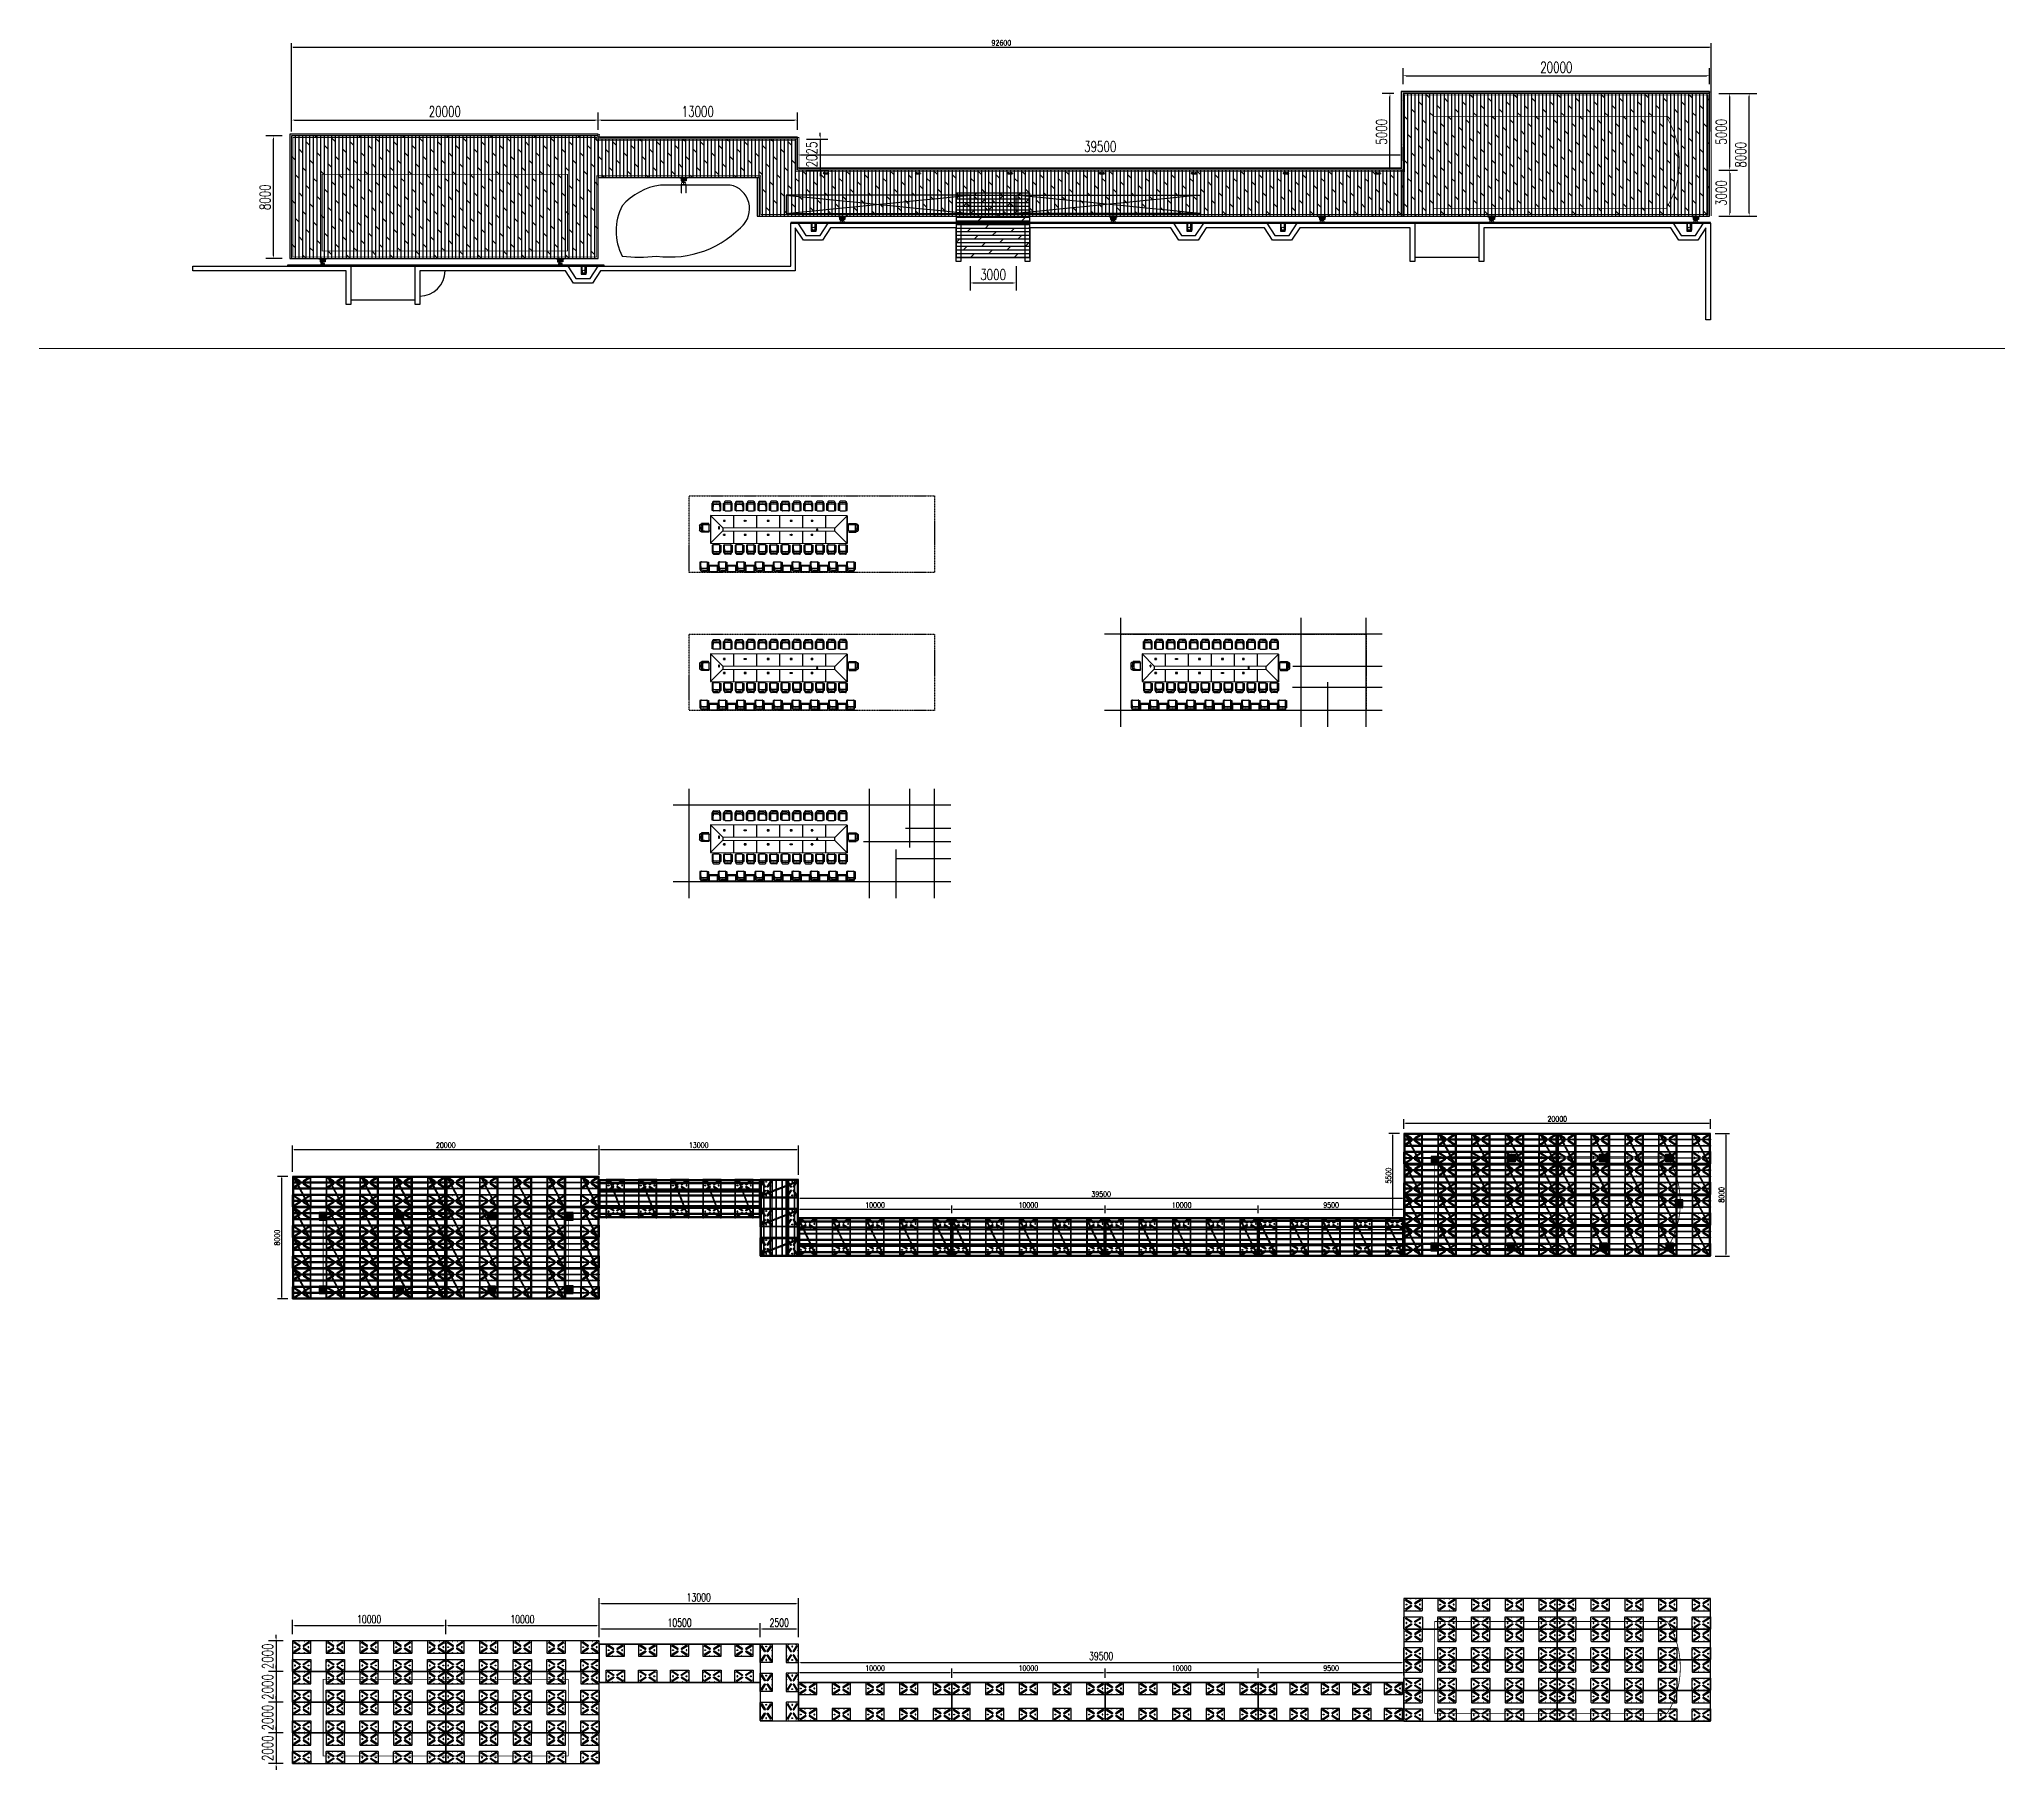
# Model space of a CAD drawing. Header units: millimetres. Extents: x -1871197 to -1180782, y 1281217 to 1543414.
# Drawn here: x -1459591 to -1331393, y 1358296 to 1471224 of the extents above; entities that cross this region are included whole.
import ezdxf

# ---------------------------------------------------------------- set-up
doc = ezdxf.new("R2010")
doc.units = ezdxf.units.MM
doc.header["$LTSCALE"] = 10
doc.linetypes.add('HIDDEN', pattern=[0.375, 0.25, -0.125])
doc.layers.get('0').update_dxf_attribs({"linetype": 'CONTINUOUS'})
doc.layers.get('DEFPOINTS').update_dxf_attribs({"linetype": 'CONTINUOUS'})
for name, color, linetype in [('2D', 7, 'CONTINUOUS'), ('DOTE', 1, 'CONTINUOUS'), ('fur', 253, 'CONTINUOUS'), ('PUB_DIM', 3, 'CONTINUOUS'), ('W-_ANTICOLLISION防撞措施', 6, 'CONTINUOUS'), ('W-bridge approach引桥', 4, 'CONTINUOUS'), ('W-FLOAT_BOWL浮筒', 253, 'CONTINUOUS'), ('W-MOUNTING固定方式', 5, 'CONTINUOUS'), ('W-PLASTIC_RAILINGS塑木栏杆', 6, 'CONTINUOUS'), ('W-STEEL_FRAME钢架', 3, 'CONTINUOUS'), ('W-STEEL_KEEL钢龙骨', 5, 'CONTINUOUS'), ('W-WOOD_FLOOR木地板', 30, 'CONTINUOUS'), ('景-通用-文字', 7, 'CONTINUOUS'), ('植物', 3, 'CONTINUOUS'), ('系船栓', 132, 'CONTINUOUS'), ('钢', 172, 'CONTINUOUS')]:
    doc.layers.add(name, color=color, linetype=linetype)
doc.layers.add('文字标注', color=7, linetype='CONTINUOUS', lineweight=18)
doc.styles.add('STANDARD_T3', font='simplex.shx', dxfattribs={"width": 0.7, "bigfont": 'gbcbig.shx'})
doc.dimstyles.new('W&&100', dxfattribs={"dimtxt": 350, "dimasz": 100, "dimexe": 250, "dimexo": 300, "dimgap": 100, "dimtad": 1, "dimdec": 0, "dimzin": 0, "dimdsep": 46, "dimtxsty": 'STANDARD_T3', "dimcen": 0.09, "dimclrd": 1, "dimclre": 1, "dimclrt": 7, "dimazin": 2, "dimtfac": 1, "dimtdec": 0, "dimtix": 1, "dimtmove": 2, "dimatfit": 3, "dimfxl": 100, "dimtolj": 1, "dimtzin": 0, "dimarcsym": 0})
doc.dimstyles.new('W&&150', dxfattribs={"dimtxt": 525, "dimasz": 150, "dimexe": 375, "dimexo": 450, "dimgap": 150, "dimtad": 1, "dimdec": 0, "dimzin": 0, "dimdsep": 46, "dimtxsty": 'STANDARD_T3', "dimcen": 0.09, "dimclrd": 1, "dimclre": 1, "dimclrt": 7, "dimazin": 2, "dimtfac": 1, "dimtdec": 0, "dimtix": 1, "dimtmove": 2, "dimatfit": 3, "dimfxl": 100, "dimtolj": 1, "dimtzin": 0, "dimarcsym": 0})
doc.dimstyles.new('W&&200', dxfattribs={"dimtxt": 700, "dimasz": 200, "dimexe": 500, "dimexo": 600, "dimgap": 200, "dimtad": 1, "dimdec": 0, "dimzin": 0, "dimdsep": 46, "dimtxsty": 'STANDARD_T3', "dimcen": 0.09, "dimclrd": 1, "dimclre": 1, "dimclrt": 7, "dimazin": 2, "dimtfac": 1, "dimtdec": 0, "dimtix": 1, "dimtmove": 2, "dimatfit": 3, "dimfxl": 100, "dimtolj": 1, "dimtzin": 0, "dimarcsym": 0})
pattern_1 = [(90, (-3011878.98, -978606.98), (-238.122618, 1e-14), []), (135, (-3011879, -978607), (-476.24491, -476.24491), [336.75638, -673.512])]

msp = doc.modelspace()

# ---------------------------------------------------------------- blocks, each defined once
blk = doc.blocks.new('*U172')
at = {"layer": 'W-STEEL_KEEL钢龙骨'}
blk.add_lwpolyline([(-5250, -20), (5250, -20), (5250, 20), (-5250, 20)], close=True, dxfattribs=at)
blk = doc.blocks.new('*U173')
at = {"color": 0, "linetype": 'ByBlock', "lineweight": -2, "transparency": 16777216}
for p in [(0, 0), (0, -400), (0, -800), (0, -1200), (0, -1600), (0, -2000)]:
    blk.add_blockref('*U172', p, dxfattribs=at)
blk = doc.blocks.new('*U174')
at = {"layer": 'W-STEEL_KEEL钢龙骨'}
blk.add_lwpolyline([(-20, -2500), (20, -2500), (20, 2500), (-20, 2500)], close=True, dxfattribs=at)
blk = doc.blocks.new('*U175')
at = {"layer": 'W-STEEL_KEEL钢龙骨', "color": 0, "linetype": 'ByBlock', "lineweight": -2, "transparency": 16777216}
for p in [(0, 0), (400, 0), (800, 0), (1200, 0), (1600, 0), (2000, 0)]:
    blk.add_blockref('*U174', p, dxfattribs=at)
blk = doc.blocks.new('*U186')
at = {"layer": 'W-STEEL_KEEL钢龙骨'}
blk.add_lwpolyline([(-5000, -20), (5000, -20), (5000, 20), (-5000, 20)], close=True, dxfattribs=at)
blk = doc.blocks.new('*U187')
at = {"layer": 'W-STEEL_KEEL钢龙骨', "color": 0, "linetype": 'ByBlock', "lineweight": -2, "transparency": 16777216}
for p in [(0, 0), (0, -400), (0, -800), (0, -1200)]:
    blk.add_blockref('*U186', p, dxfattribs=at)
blk = doc.blocks.new('*U188')
at = {"layer": 'W-STEEL_KEEL钢龙骨'}
blk.add_lwpolyline([(-5000, -20), (5000, -20), (5000, 20), (-5000, 20)], close=True, dxfattribs=at)
blk = doc.blocks.new('*U189')
at = {"layer": 'W-STEEL_KEEL钢龙骨', "color": 0, "linetype": 'ByBlock', "lineweight": -2, "transparency": 16777216}
for p in [(0, 0), (0, -400), (0, -800), (0, -1200)]:
    blk.add_blockref('*U188', p, dxfattribs=at)
blk = doc.blocks.new('*U198')
at = {"layer": 'W-STEEL_KEEL钢龙骨'}
blk.add_lwpolyline([(-5000, -20), (5000, -20), (5000, 20), (-5000, 20)], close=True, dxfattribs=at)
blk = doc.blocks.new('*U199')
at = {"layer": 'W-STEEL_KEEL钢龙骨', "color": 0, "linetype": 'ByBlock', "lineweight": -2, "transparency": 16777216}
for p in [(0, 0), (0, -400), (0, -800), (0, -1200)]:
    blk.add_blockref('*U198', p, dxfattribs=at)
blk = doc.blocks.new('*U190')
at = {"layer": 'W-STEEL_KEEL钢龙骨'}
blk.add_lwpolyline([(-5000, -20), (5000, -20), (5000, 20), (-5000, 20)], close=True, dxfattribs=at)
blk = doc.blocks.new('*U191')
at = {"layer": 'W-STEEL_KEEL钢龙骨', "color": 0, "linetype": 'ByBlock', "lineweight": -2, "transparency": 16777216}
for p in [(0, 0), (0, -400), (0, -800), (0, -1200)]:
    blk.add_blockref('*U190', p, dxfattribs=at)
blk = doc.blocks.new('*U192')
at = {"layer": 'W-STEEL_KEEL钢龙骨'}
blk.add_lwpolyline([(-5000, -20), (5000, -20), (5000, 20), (-5000, 20)], close=True, dxfattribs=at)
blk = doc.blocks.new('*U193')
at = {"layer": 'W-STEEL_KEEL钢龙骨', "color": 0, "linetype": 'ByBlock', "lineweight": -2, "transparency": 16777216}
for p in [(0, 0), (0, -400), (0, -800), (0, -1200)]:
    blk.add_blockref('*U192', p, dxfattribs=at)
blk = doc.blocks.new('*U194')
at = {"layer": 'W-STEEL_KEEL钢龙骨'}
blk.add_lwpolyline([(-5000, -20), (5000, -20), (5000, 20), (-5000, 20)], close=True, dxfattribs=at)
blk = doc.blocks.new('*U195')
at = {"layer": 'W-STEEL_KEEL钢龙骨', "color": 0, "linetype": 'ByBlock', "lineweight": -2, "transparency": 16777216}
for p in [(0, 0), (0, -400), (0, -800), (0, -1200)]:
    blk.add_blockref('*U194', p, dxfattribs=at)
blk = doc.blocks.new('*U196')
at = {"layer": 'W-STEEL_KEEL钢龙骨'}
blk.add_lwpolyline([(-5000, -20), (5000, -20), (5000, 20), (-5000, 20)], close=True, dxfattribs=at)
blk = doc.blocks.new('*U197')
at = {"layer": 'W-STEEL_KEEL钢龙骨', "color": 0, "linetype": 'ByBlock', "lineweight": -2, "transparency": 16777216}
for p in [(0, 0), (0, -400), (0, -800), (0, -1200)]:
    blk.add_blockref('*U196', p, dxfattribs=at)
blk = doc.blocks.new('*U184')
at = {"layer": 'W-STEEL_KEEL钢龙骨'}
blk.add_lwpolyline([(-5000, -20), (5000, -20), (5000, 20), (-5000, 20)], close=True, dxfattribs=at)
blk = doc.blocks.new('*U185')
at = {"layer": 'W-STEEL_KEEL钢龙骨', "color": 0, "linetype": 'ByBlock', "lineweight": -2, "transparency": 16777216}
for p in [(0, 0), (0, -400), (0, -800), (0, -1200)]:
    blk.add_blockref('*U184', p, dxfattribs=at)
blk = doc.blocks.new('*U214')
at = {"layer": 'W-STEEL_KEEL钢龙骨'}
blk.add_lwpolyline([(-5000, -20), (5000, -20), (5000, 20), (-5000, 20)], close=True, dxfattribs=at)
blk = doc.blocks.new('*U215')
at = {"layer": 'W-STEEL_KEEL钢龙骨', "color": 0, "linetype": 'ByBlock', "lineweight": -2, "transparency": 16777216}
for p in [(0, 0), (0, -400), (0, -800), (0, -1200)]:
    blk.add_blockref('*U214', p, dxfattribs=at)
blk = doc.blocks.new('*U200')
at = {"layer": 'W-STEEL_KEEL钢龙骨'}
blk.add_lwpolyline([(-5000, -20), (5000, -20), (5000, 20), (-5000, 20)], close=True, dxfattribs=at)
blk = doc.blocks.new('*U201')
at = {"layer": 'W-STEEL_KEEL钢龙骨', "color": 0, "linetype": 'ByBlock', "lineweight": -2, "transparency": 16777216}
for p in [(0, 0), (0, -400), (0, -800), (0, -1200)]:
    blk.add_blockref('*U200', p, dxfattribs=at)
blk = doc.blocks.new('*U210')
at = {"layer": 'W-STEEL_KEEL钢龙骨'}
blk.add_lwpolyline([(-5000, -20), (5000, -20), (5000, 20), (-5000, 20)], close=True, dxfattribs=at)
blk = doc.blocks.new('*U211')
at = {"layer": 'W-STEEL_KEEL钢龙骨', "color": 0, "linetype": 'ByBlock', "lineweight": -2, "transparency": 16777216}
for p in [(0, 0), (0, -400), (0, -800), (0, -1200)]:
    blk.add_blockref('*U210', p, dxfattribs=at)
blk = doc.blocks.new('*U202')
at = {"layer": 'W-STEEL_KEEL钢龙骨'}
blk.add_lwpolyline([(-5000, -20), (5000, -20), (5000, 20), (-5000, 20)], close=True, dxfattribs=at)
blk = doc.blocks.new('*U203')
at = {"layer": 'W-STEEL_KEEL钢龙骨', "color": 0, "linetype": 'ByBlock', "lineweight": -2, "transparency": 16777216}
for p in [(0, 0), (0, -400), (0, -800), (0, -1200)]:
    blk.add_blockref('*U202', p, dxfattribs=at)
blk = doc.blocks.new('*U204')
at = {"layer": 'W-STEEL_KEEL钢龙骨'}
blk.add_lwpolyline([(-5000, -20), (5000, -20), (5000, 20), (-5000, 20)], close=True, dxfattribs=at)
blk = doc.blocks.new('*U205')
at = {"layer": 'W-STEEL_KEEL钢龙骨', "color": 0, "linetype": 'ByBlock', "lineweight": -2, "transparency": 16777216}
for p in [(0, 0), (0, -400), (0, -800), (0, -1200)]:
    blk.add_blockref('*U204', p, dxfattribs=at)
blk = doc.blocks.new('*U206')
at = {"layer": 'W-STEEL_KEEL钢龙骨'}
blk.add_lwpolyline([(-5000, -20), (5000, -20), (5000, 20), (-5000, 20)], close=True, dxfattribs=at)
blk = doc.blocks.new('*U207')
at = {"layer": 'W-STEEL_KEEL钢龙骨', "color": 0, "linetype": 'ByBlock', "lineweight": -2, "transparency": 16777216}
for p in [(0, 0), (0, -400), (0, -800), (0, -1200)]:
    blk.add_blockref('*U206', p, dxfattribs=at)
blk = doc.blocks.new('*U208')
at = {"layer": 'W-STEEL_KEEL钢龙骨'}
blk.add_lwpolyline([(-5000, -20), (5000, -20), (5000, 20), (-5000, 20)], close=True, dxfattribs=at)
blk = doc.blocks.new('*U209')
at = {"layer": 'W-STEEL_KEEL钢龙骨', "color": 0, "linetype": 'ByBlock', "lineweight": -2, "transparency": 16777216}
for p in [(0, 0), (0, -400), (0, -800), (0, -1200)]:
    blk.add_blockref('*U208', p, dxfattribs=at)
blk = doc.blocks.new('*U212')
at = {"layer": 'W-STEEL_KEEL钢龙骨'}
blk.add_lwpolyline([(-5000, -20), (5000, -20), (5000, 20), (-5000, 20)], close=True, dxfattribs=at)
blk = doc.blocks.new('*U213')
at = {"layer": 'W-STEEL_KEEL钢龙骨', "color": 0, "linetype": 'ByBlock', "lineweight": -2, "transparency": 16777216}
for p in [(0, 0), (0, -400), (0, -800), (0, -1200)]:
    blk.add_blockref('*U212', p, dxfattribs=at)
blk = doc.blocks.new('1200fx')
at = {"layer": 'W-FLOAT_BOWL浮筒'}
for p, q in [((0, 375), (0, -375)), ((1175, 400), (25, 400)), ((121, 311), (116, 301)), ((116, 301), (118, 289)), ((118, 289), (121, 279)), ((128, 320), (121, 311)), ((121, 279), (129, 271)), ((126, 296), (129, 306)), ((128, 286), (126, 296)), ((139, 325), (128, 320)), ((134, 279), (128, 286)), ((129, 306), (136, 314)), ((129, 296), (131, 304)), ((131, 288), (129, 296)), ((137, 283), (129, 271)), ((129, 271), (453, 61)), ((131, 304), (137, 311)), ((137, 283), (131, 288)), ((132, 1), (134, 11)), ((134, -11), (132, 1)), ((134, 279), (458, 68)), ((134, 11), (140, 21)), ((136, 314), (145, 316)), ((137, 311), (145, 313)), ((153, 309), (137, 283)), ((461, 71), (137, 283)), ((150, 325), (139, 325)), ((140, 21), (150, 28)), ((145, 316), (155, 313)), ((145, 313), (153, 309)), ((159, 321), (150, 325)), ((150, 28), (161, 29)), ((159, 321), (153, 309)), ((153, 309), (477, 100)), ((478, 103), (155, 313)), ((483, 112), (159, 321)), ((161, 29), (171, 28)), ((171, 28), (180, 21)), ((180, 21), (187, 11)), ((187, 11), (188, 1)), ((188, 1), (187, -11)), ((461, 71), (453, 61)), ((453, 61), (464, 56)), ((467, 65), (458, 68)), ((461, 71), (477, 100)), ((469, 70), (461, 71)), ((464, 56), (475, 56)), ((478, 68), (467, 65)), ((475, 71), (469, 70)), ((482, 76), (475, 71)), ((475, 56), (485, 61)), ((483, 112), (477, 100)), ((477, 100), (482, 93)), ((478, 103), (485, 95)), ((485, 75), (478, 68)), ((482, 93), (485, 85)), ((485, 85), (482, 76)), ((491, 103), (483, 112)), ((485, 95), (488, 85)), ((488, 85), (485, 75)), ((485, 61), (493, 70)), ((496, 93), (491, 103)), ((493, 70), (496, 81)), ((496, 81), (496, 93)), ((709, 103), (704, 93)), ((704, 93), (704, 81)), ((704, 81), (707, 70)), ((707, 70), (715, 61)), ((717, 112), (709, 103)), ((712, 85), (715, 95)), ((715, 75), (712, 85)), ((715, 95), (722, 103)), ((723, 68), (715, 75)), ((715, 61), (725, 56)), ((1041, 321), (717, 112)), ((717, 112), (723, 100)), ((717, 85), (718, 93)), ((718, 76), (717, 85)), ((718, 93), (723, 100)), ((725, 71), (718, 76)), ((1045, 313), (722, 103)), ((723, 100), (1047, 309)), ((741, 71), (723, 100)), ((733, 65), (723, 68)), ((733, 70), (725, 71)), ((725, 56), (736, 56)), ((741, 71), (733, 70)), ((742, 68), (733, 65)), ((736, 56), (747, 61)), ((1064, 283), (741, 71)), ((741, 71), (747, 61)), ((742, 68), (1066, 279)), ((747, 61), (1071, 271)), ((1015, 11), (1012, 1)), ((1012, 1), (1015, -11)), ((1020, 21), (1015, 11)), ((1029, 28), (1020, 21)), ((1041, 29), (1029, 28)), ((1052, 325), (1041, 321)), ((1047, 309), (1041, 321)), ((1050, 28), (1041, 29)), ((1045, 313), (1055, 316)), ((1047, 309), (1055, 313)), ((1047, 309), (1064, 283)), ((1060, 21), (1050, 28)), ((1063, 325), (1052, 325)), ((1055, 316), (1064, 314)), ((1055, 313), (1063, 311)), ((1066, 11), (1060, 21)), ((1072, 320), (1063, 325)), ((1063, 311), (1069, 304)), ((1064, 314), (1072, 306)), ((1069, 288), (1064, 283)), ((1064, 283), (1071, 271)), ((1072, 286), (1066, 279)), ((1068, 1), (1066, 11)), ((1066, -11), (1068, 1)), ((1069, 304), (1071, 296)), ((1071, 296), (1069, 288)), ((1071, 271), (1079, 279)), ((1080, 311), (1072, 320)), ((1072, 306), (1076, 296)), ((1076, 296), (1072, 286)), ((1079, 279), (1084, 289)), ((1084, 301), (1080, 311)), ((1084, 289), (1084, 301)), ((1200, -375), (1200, 375)), ((25, -400), (1175, -400)), ((118, -288), (116, -299)), ((116, -299), (121, -311)), ((121, -278), (118, -288)), ((129, -269), (121, -278)), ((121, -311), (128, -320)), ((126, -296), (128, -286)), ((129, -306), (126, -296)), ((128, -286), (134, -278)), ((128, -320), (139, -325)), ((453, -60), (129, -269)), ((129, -269), (137, -281)), ((129, -296), (131, -288)), ((131, -304), (129, -296)), ((136, -313), (129, -306)), ((131, -288), (137, -281)), ((137, -309), (131, -304)), ((140, -21), (134, -11)), ((458, -68), (134, -278)), ((145, -314), (136, -313)), ((137, -281), (461, -71)), ((153, -309), (137, -281)), ((145, -311), (137, -309)), ((139, -325), (150, -325)), ((150, -26), (140, -21)), ((153, -309), (145, -311)), ((155, -313), (145, -314)), ((161, -29), (150, -26)), ((150, -325), (159, -320)), ((477, -98), (153, -309)), ((153, -309), (159, -320)), ((155, -313), (478, -101)), ((159, -320), (483, -110)), ((171, -26), (161, -29)), ((180, -21), (171, -26)), ((187, -11), (180, -21)), ((464, -56), (453, -60)), ((453, -60), (461, -71)), ((458, -68), (467, -65)), ((461, -71), (469, -68)), ((461, -71), (477, -98)), ((475, -56), (464, -56)), ((467, -65), (478, -66)), ((469, -68), (475, -70)), ((485, -61), (475, -56)), ((475, -70), (482, -76)), ((482, -93), (477, -98)), ((477, -98), (483, -110)), ((478, -66), (485, -75)), ((485, -95), (478, -101)), ((482, -76), (485, -85)), ((485, -85), (482, -93)), ((483, -110), (491, -101)), ((493, -70), (485, -61)), ((485, -75), (488, -85)), ((488, -85), (485, -95)), ((491, -101), (496, -91)), ((496, -80), (493, -70)), ((496, -91), (496, -80)), ((707, -70), (704, -80)), ((704, -80), (704, -91)), ((704, -91), (709, -101)), ((715, -61), (707, -70)), ((709, -101), (717, -110)), ((712, -85), (715, -75)), ((715, -95), (712, -85)), ((725, -56), (715, -61)), ((715, -75), (723, -66)), ((722, -101), (715, -95)), ((717, -85), (718, -76)), ((718, -93), (717, -85)), ((723, -98), (717, -110)), ((717, -110), (1041, -320)), ((718, -76), (725, -70)), ((723, -98), (718, -93)), ((722, -101), (1045, -313)), ((723, -66), (733, -65)), ((741, -71), (723, -98)), ((1047, -309), (723, -98)), ((736, -56), (725, -56)), ((725, -70), (733, -68)), ((733, -65), (742, -68)), ((733, -68), (741, -71)), ((747, -60), (736, -56)), ((747, -60), (741, -71)), ((741, -71), (1064, -281)), ((1066, -278), (742, -68)), ((1071, -269), (747, -60)), ((1015, -11), (1020, -21)), ((1020, -21), (1029, -26)), ((1029, -26), (1041, -29)), ((1041, -29), (1050, -26)), ((1041, -320), (1047, -309)), ((1041, -320), (1052, -325)), ((1055, -314), (1045, -313)), ((1047, -309), (1064, -281)), ((1055, -311), (1047, -309)), ((1050, -26), (1060, -21)), ((1052, -325), (1063, -325)), ((1063, -309), (1055, -311)), ((1064, -313), (1055, -314)), ((1060, -21), (1066, -11)), ((1069, -304), (1063, -309)), ((1063, -325), (1072, -320)), ((1071, -269), (1064, -281)), ((1064, -281), (1069, -288)), ((1072, -306), (1064, -313)), ((1066, -278), (1072, -286)), ((1069, -288), (1071, -296)), ((1071, -296), (1069, -304)), ((1079, -278), (1071, -269)), ((1072, -286), (1076, -296)), ((1076, -296), (1072, -306)), ((1072, -320), (1080, -311)), ((1084, -288), (1079, -278)), ((1080, -311), (1084, -299)), ((1084, -299), (1084, -288))]:
    blk.add_line(p, q, dxfattribs=at)
for centre in [(35, 250), (75, 365), (425, 365), (775, 365), (1125, 365), (1165, 250), (35, -250), (75, -365), (425, -365), (775, -365), (1125, -365), (1165, -250)]:
    blk.add_circle(centre, 7, dxfattribs=at)
for centre, start, end in [((25, 375), 90, 180), ((1175, 375), 0, 90), ((25, -375), 180, 270), ((1175, -375), 270, 0)]:
    blk.add_arc(centre, 25, start, end, dxfattribs=at)
blk = doc.blocks.new('*U239')
blk.add_blockref('1200fx', (-600, 850))
at = {"xscale": -1, "rotation": 180}
blk.add_blockref('1200fx', (-600, -850), dxfattribs=at)
blk = doc.blocks.new('*U240')
at = {"color": 0, "linetype": 'ByBlock', "lineweight": -2, "transparency": 16777216}
for p in [(0, 0), (2100, 0), (4200, 0), (6300, 0), (8400, 0)]:
    blk.add_blockref('*U239', p, dxfattribs=at)
blk = doc.blocks.new('*U241')
at = {"xscale": -1, "rotation": 270}
blk.add_blockref('1200fx', (-850, -600), dxfattribs=at)
at = {"rotation": 90}
blk.add_blockref('1200fx', (850, -600), dxfattribs=at)
blk = doc.blocks.new('*U242')
at = {"color": 0, "linetype": 'ByBlock', "lineweight": -2, "transparency": 16777216}
for p in [(0, 3800), (0, 1900), (0, 0)]:
    blk.add_blockref('*U241', p, dxfattribs=at)
blk = doc.blocks.new('*D294')
at = {"color": 1, "lineweight": -2, "transparency": 16777216}
for p, q in [((-1423078, 1367146), (-1423078, 1367855)), ((-1422928, 1367480), (-1412728, 1367480)), ((-1412578, 1367146), (-1412578, 1367855))]:
    blk.add_line(p, q, dxfattribs=at)
at = {"color": 1, "transparency": 16777216}
for points in [[(-1422928, 1367505), (-1422928, 1367455), (-1423078, 1367480)], [(-1412728, 1367505), (-1412728, 1367455), (-1412578, 1367480)]]:
    blk.add_solid(points, dxfattribs=at)
at = {"layer": 'DEFPOINTS', "color": 0, "transparency": 16777216}
for p in [(-1423078, 1366696), (-1412578, 1367480), (-1412578, 1366696)]:
    blk.add_point(p, dxfattribs=at)
at = {"color": 7, "transparency": 16777216, "insert": (-1417828, 1367893), "char_height": 525, "attachment_point": 5, "style": 'STANDARD_T3'}
blk.add_mtext('\\A1;10500', dxfattribs=at)
blk = doc.blocks.new('*D295')
at = {"color": 1, "lineweight": -2, "transparency": 16777216}
for p, q in [((-1410078, 1364921), (-1410078, 1365671)), ((-1370578, 1364446), (-1370578, 1365671)), ((-1409928, 1365296), (-1370728, 1365296))]:
    blk.add_line(p, q, dxfattribs=at)
at = {"color": 1, "transparency": 16777216}
for points in [[(-1409928, 1365321), (-1409928, 1365271), (-1410078, 1365296)], [(-1370728, 1365321), (-1370728, 1365271), (-1370578, 1365296)]]:
    blk.add_solid(points, dxfattribs=at)
at = {"layer": 'DEFPOINTS', "color": 0, "transparency": 16777216}
for p in [(-1410078, 1364471), (-1370578, 1365296), (-1370578, 1363996)]:
    blk.add_point(p, dxfattribs=at)
at = {"color": 7, "transparency": 16777216, "insert": (-1390328, 1365709), "char_height": 525, "attachment_point": 5, "style": 'STANDARD_T3'}
blk.add_mtext('\\A1;39500', dxfattribs=at)
blk = doc.blocks.new('*U243')
blk.add_blockref('1200fx', (-600, 600))
at = {"xscale": -1, "rotation": 180}
blk.add_blockref('1200fx', (-600, -600), dxfattribs=at)
blk = doc.blocks.new('*U244')
at = {"color": 0, "linetype": 'ByBlock', "lineweight": -2, "transparency": 16777216}
for p in [(0, 0), (2200, 0), (4400, 0), (6600, 0), (8800, 0)]:
    blk.add_blockref('*U243', p, dxfattribs=at)
blk = doc.blocks.new('*D296')
at = {"color": 1, "lineweight": -2, "transparency": 16777216}
for p, q in [((-1443078, 1367146), (-1443078, 1368078)), ((-1433078, 1367146), (-1433078, 1368078)), ((-1442928, 1367703), (-1433228, 1367703))]:
    blk.add_line(p, q, dxfattribs=at)
at = {"color": 1, "transparency": 16777216}
for points in [[(-1442928, 1367728), (-1442928, 1367678), (-1443078, 1367703)], [(-1433228, 1367728), (-1433228, 1367678), (-1433078, 1367703)]]:
    blk.add_solid(points, dxfattribs=at)
at = {"layer": 'DEFPOINTS', "color": 0, "transparency": 16777216}
for p in [(-1443078, 1366696), (-1433078, 1367703), (-1433078, 1366696)]:
    blk.add_point(p, dxfattribs=at)
at = {"color": 7, "transparency": 16777216, "insert": (-1438078, 1368115), "char_height": 525, "attachment_point": 5, "style": 'STANDARD_T3'}
blk.add_mtext('\\A1;10000', dxfattribs=at)
blk = doc.blocks.new('*D297')
at = {"color": 1, "lineweight": -2, "transparency": 16777216}
for p, q in [((-1433078, 1367146), (-1433078, 1368078)), ((-1423078, 1367146), (-1423078, 1368078)), ((-1432928, 1367703), (-1423228, 1367703))]:
    blk.add_line(p, q, dxfattribs=at)
at = {"color": 1, "transparency": 16777216}
for points in [[(-1432928, 1367728), (-1432928, 1367678), (-1433078, 1367703)], [(-1423228, 1367728), (-1423228, 1367678), (-1423078, 1367703)]]:
    blk.add_solid(points, dxfattribs=at)
at = {"layer": 'DEFPOINTS', "color": 0, "transparency": 16777216}
for p in [(-1433078, 1366696), (-1423078, 1367703), (-1423078, 1366696)]:
    blk.add_point(p, dxfattribs=at)
at = {"color": 7, "transparency": 16777216, "insert": (-1428078, 1368115), "char_height": 525, "attachment_point": 5, "style": 'STANDARD_T3'}
blk.add_mtext('\\A1;10000', dxfattribs=at)
blk = doc.blocks.new('*D298')
at = {"color": 1, "lineweight": -2, "transparency": 16777216}
for p, q in [((-1443678, 1366696), (-1444644, 1366696)), ((-1444144, 1366896), (-1444144, 1367096)), ((-1444144, 1366696), (-1444144, 1364696)), ((-1443678, 1364696), (-1444644, 1364696)), ((-1444144, 1364496), (-1444144, 1364296))]:
    blk.add_line(p, q, dxfattribs=at)
at = {"color": 1, "transparency": 16777216}
for points in [[(-1444178, 1366896), (-1444111, 1366896), (-1444144, 1366696)], [(-1444178, 1364496), (-1444111, 1364496), (-1444144, 1364696)]]:
    blk.add_solid(points, dxfattribs=at)
at = {"layer": 'DEFPOINTS', "color": 0, "transparency": 16777216}
for p in [(-1443078, 1366696), (-1444144, 1364696), (-1443078, 1364696)]:
    blk.add_point(p, dxfattribs=at)
at = {"color": 7, "transparency": 16777216, "insert": (-1444694, 1365696), "char_height": 700, "attachment_point": 5, "rotation": 90, "style": 'STANDARD_T3'}
blk.add_mtext('\\A1;2000', dxfattribs=at)
blk = doc.blocks.new('*D299')
at = {"color": 1, "lineweight": -2, "transparency": 16777216}
for p, q in [((-1443678, 1364696), (-1444644, 1364696)), ((-1444144, 1364896), (-1444144, 1365096)), ((-1444144, 1364696), (-1444144, 1362696)), ((-1443678, 1362696), (-1444644, 1362696)), ((-1444144, 1362496), (-1444144, 1362296))]:
    blk.add_line(p, q, dxfattribs=at)
at = {"color": 1, "transparency": 16777216}
for points in [[(-1444178, 1364896), (-1444111, 1364896), (-1444144, 1364696)], [(-1444178, 1362496), (-1444111, 1362496), (-1444144, 1362696)]]:
    blk.add_solid(points, dxfattribs=at)
at = {"layer": 'DEFPOINTS', "color": 0, "transparency": 16777216}
for p in [(-1443078, 1364696), (-1444144, 1362696), (-1443078, 1362696)]:
    blk.add_point(p, dxfattribs=at)
at = {"color": 7, "transparency": 16777216, "insert": (-1444694, 1363696), "char_height": 700, "attachment_point": 5, "rotation": 90, "style": 'STANDARD_T3'}
blk.add_mtext('\\A1;2000', dxfattribs=at)
blk = doc.blocks.new('*D300')
at = {"color": 1, "lineweight": -2, "transparency": 16777216}
for p, q in [((-1444144, 1362896), (-1444144, 1363096)), ((-1443678, 1362696), (-1444644, 1362696)), ((-1444144, 1362696), (-1444144, 1360696)), ((-1443678, 1360696), (-1444644, 1360696)), ((-1444144, 1360496), (-1444144, 1360296))]:
    blk.add_line(p, q, dxfattribs=at)
at = {"color": 1, "transparency": 16777216}
for points in [[(-1444178, 1362896), (-1444111, 1362896), (-1444144, 1362696)], [(-1444178, 1360496), (-1444111, 1360496), (-1444144, 1360696)]]:
    blk.add_solid(points, dxfattribs=at)
at = {"layer": 'DEFPOINTS', "color": 0, "transparency": 16777216}
for p in [(-1443078, 1362696), (-1444144, 1360696), (-1443078, 1360696)]:
    blk.add_point(p, dxfattribs=at)
at = {"color": 7, "transparency": 16777216, "insert": (-1444694, 1361696), "char_height": 700, "attachment_point": 5, "rotation": 90, "style": 'STANDARD_T3'}
blk.add_mtext('\\A1;2000', dxfattribs=at)
blk = doc.blocks.new('*D301')
at = {"color": 1, "lineweight": -2, "transparency": 16777216}
for p, q in [((-1443678, 1360696), (-1444644, 1360696)), ((-1444144, 1360896), (-1444144, 1361096)), ((-1444144, 1360696), (-1444144, 1358696)), ((-1443678, 1358696), (-1444644, 1358696)), ((-1444144, 1358496), (-1444144, 1358296))]:
    blk.add_line(p, q, dxfattribs=at)
at = {"color": 1, "transparency": 16777216}
for points in [[(-1444178, 1360896), (-1444111, 1360896), (-1444144, 1360696)], [(-1444178, 1358496), (-1444111, 1358496), (-1444144, 1358696)]]:
    blk.add_solid(points, dxfattribs=at)
at = {"layer": 'DEFPOINTS', "color": 0, "transparency": 16777216}
for p in [(-1443078, 1360696), (-1444144, 1358696), (-1443078, 1358696)]:
    blk.add_point(p, dxfattribs=at)
at = {"color": 7, "transparency": 16777216, "insert": (-1444694, 1359696), "char_height": 700, "attachment_point": 5, "rotation": 90, "style": 'STANDARD_T3'}
blk.add_mtext('\\A1;2000', dxfattribs=at)
blk = doc.blocks.new('*D302')
at = {"color": 1, "lineweight": -2, "transparency": 16777216}
for p, q in [((-1412578, 1366946), (-1412578, 1367855)), ((-1412428, 1367480), (-1410228, 1367480)), ((-1410078, 1366946), (-1410078, 1367855))]:
    blk.add_line(p, q, dxfattribs=at)
at = {"color": 1, "transparency": 16777216}
for points in [[(-1412428, 1367505), (-1412428, 1367455), (-1412578, 1367480)], [(-1410228, 1367505), (-1410228, 1367455), (-1410078, 1367480)]]:
    blk.add_solid(points, dxfattribs=at)
at = {"layer": 'DEFPOINTS', "color": 0, "transparency": 16777216}
for p in [(-1410078, 1367480), (-1412578, 1366496), (-1410078, 1366496)]:
    blk.add_point(p, dxfattribs=at)
at = {"color": 7, "transparency": 16777216, "insert": (-1411328, 1367893), "char_height": 525, "attachment_point": 5, "style": 'STANDARD_T3'}
blk.add_mtext('\\A1;2500', dxfattribs=at)
blk = doc.blocks.new('*D303')
at = {"color": 1, "lineweight": -2, "transparency": 16777216}
for p, q in [((-1423078, 1366946), (-1423078, 1369501)), ((-1410078, 1366946), (-1410078, 1369501)), ((-1410228, 1369126), (-1422928, 1369126))]:
    blk.add_line(p, q, dxfattribs=at)
at = {"color": 1, "transparency": 16777216}
for points in [[(-1422928, 1369151), (-1422928, 1369101), (-1423078, 1369126)], [(-1410228, 1369151), (-1410228, 1369101), (-1410078, 1369126)]]:
    blk.add_solid(points, dxfattribs=at)
at = {"layer": 'DEFPOINTS', "color": 0, "transparency": 16777216}
for p in [(-1423078, 1369126), (-1423078, 1366496), (-1410078, 1366496)]:
    blk.add_point(p, dxfattribs=at)
at = {"color": 7, "transparency": 16777216, "insert": (-1416578, 1369539), "char_height": 525, "attachment_point": 5, "style": 'STANDARD_T3'}
blk.add_mtext('\\A1;13000', dxfattribs=at)
blk = doc.blocks.new('*U247')
blk.add_blockref('1200fx', (-600, 600))
at = {"xscale": -1, "rotation": 180}
blk.add_blockref('1200fx', (-600, -600), dxfattribs=at)
blk = doc.blocks.new('*U248')
at = {"color": 0, "linetype": 'ByBlock', "lineweight": -2, "transparency": 16777216}
for p in [(0, 0), (2200, 0), (4400, 0), (6600, 0), (8800, 0)]:
    blk.add_blockref('*U247', p, dxfattribs=at)
blk = doc.blocks.new('*U249')
blk.add_blockref('1200fx', (-600, 600))
at = {"xscale": -1, "rotation": 180}
blk.add_blockref('1200fx', (-600, -600), dxfattribs=at)
blk = doc.blocks.new('*U250')
at = {"color": 0, "linetype": 'ByBlock', "lineweight": -2, "transparency": 16777216}
for p in [(0, 0), (2200, 0), (4400, 0), (6600, 0), (8800, 0)]:
    blk.add_blockref('*U249', p, dxfattribs=at)
blk = doc.blocks.new('*U251')
blk.add_blockref('1200fx', (-600, 600))
at = {"xscale": -1, "rotation": 180}
blk.add_blockref('1200fx', (-600, -600), dxfattribs=at)
blk = doc.blocks.new('*U252')
at = {"color": 0, "linetype": 'ByBlock', "lineweight": -2, "transparency": 16777216}
for p in [(0, 0), (2200, 0), (4400, 0), (6600, 0), (8800, 0)]:
    blk.add_blockref('*U251', p, dxfattribs=at)
blk = doc.blocks.new('*U253')
blk.add_blockref('1200fx', (-600, 600))
at = {"xscale": -1, "rotation": 180}
blk.add_blockref('1200fx', (-600, -600), dxfattribs=at)
blk = doc.blocks.new('*U254')
at = {"color": 0, "linetype": 'ByBlock', "lineweight": -2, "transparency": 16777216}
for p in [(0, 0), (2200, 0), (4400, 0), (6600, 0), (8800, 0)]:
    blk.add_blockref('*U253', p, dxfattribs=at)
blk = doc.blocks.new('*U255')
blk.add_blockref('1200fx', (-600, 600))
at = {"xscale": -1, "rotation": 180}
blk.add_blockref('1200fx', (-600, -600), dxfattribs=at)
blk = doc.blocks.new('*U256')
at = {"color": 0, "linetype": 'ByBlock', "lineweight": -2, "transparency": 16777216}
for p in [(0, 0), (2200, 0), (4400, 0), (6600, 0), (8800, 0)]:
    blk.add_blockref('*U255', p, dxfattribs=at)
blk = doc.blocks.new('*U257')
blk.add_blockref('1200fx', (-600, 600))
at = {"xscale": -1, "rotation": 180}
blk.add_blockref('1200fx', (-600, -600), dxfattribs=at)
blk = doc.blocks.new('*U258')
at = {"color": 0, "linetype": 'ByBlock', "lineweight": -2, "transparency": 16777216}
for p in [(0, 0), (2200, 0), (4400, 0), (6600, 0), (8800, 0)]:
    blk.add_blockref('*U257', p, dxfattribs=at)
blk = doc.blocks.new('*U259')
blk.add_blockref('1200fx', (-600, 600))
at = {"xscale": -1, "rotation": 180}
blk.add_blockref('1200fx', (-600, -600), dxfattribs=at)
blk = doc.blocks.new('*U260')
at = {"color": 0, "linetype": 'ByBlock', "lineweight": -2, "transparency": 16777216}
for p in [(0, 0), (2200, 0), (4400, 0), (6600, 0), (8800, 0)]:
    blk.add_blockref('*U259', p, dxfattribs=at)
blk = doc.blocks.new('*U261')
blk.add_blockref('1200fx', (-600, 600))
at = {"xscale": -1, "rotation": 180}
blk.add_blockref('1200fx', (-600, -600), dxfattribs=at)
blk = doc.blocks.new('*U262')
at = {"color": 0, "linetype": 'ByBlock', "lineweight": -2, "transparency": 16777216}
for p in [(0, 0), (2200, 0), (4400, 0), (6600, 0), (8800, 0)]:
    blk.add_blockref('*U261', p, dxfattribs=at)
blk = doc.blocks.new('*U267')
blk.add_blockref('1200fx', (-600, 600))
at = {"xscale": -1, "rotation": 180}
blk.add_blockref('1200fx', (-600, -600), dxfattribs=at)
blk = doc.blocks.new('*U268')
at = {"color": 0, "linetype": 'ByBlock', "lineweight": -2, "transparency": 16777216}
for p in [(0, 0), (2200, 0), (4400, 0), (6600, 0), (8800, 0)]:
    blk.add_blockref('*U267', p, dxfattribs=at)
blk = doc.blocks.new('*U269')
blk.add_blockref('1200fx', (-600, 600))
at = {"xscale": -1, "rotation": 180}
blk.add_blockref('1200fx', (-600, -600), dxfattribs=at)
blk = doc.blocks.new('*U270')
at = {"color": 0, "linetype": 'ByBlock', "lineweight": -2, "transparency": 16777216}
for p in [(0, 0), (2200, 0), (4400, 0), (6600, 0), (8800, 0)]:
    blk.add_blockref('*U269', p, dxfattribs=at)
blk = doc.blocks.new('*U273')
blk.add_blockref('1200fx', (-600, 600))
at = {"xscale": -1, "rotation": 180}
blk.add_blockref('1200fx', (-600, -600), dxfattribs=at)
blk = doc.blocks.new('*U274')
at = {"color": 0, "linetype": 'ByBlock', "lineweight": -2, "transparency": 16777216}
for p in [(0, 0), (2200, 0), (4400, 0), (6600, 0), (8800, 0)]:
    blk.add_blockref('*U273', p, dxfattribs=at)
blk = doc.blocks.new('*U275')
blk.add_blockref('1200fx', (-600, 600))
at = {"xscale": -1, "rotation": 180}
blk.add_blockref('1200fx', (-600, -600), dxfattribs=at)
blk = doc.blocks.new('*U276')
at = {"color": 0, "linetype": 'ByBlock', "lineweight": -2, "transparency": 16777216}
for p in [(0, 0), (2200, 0), (4400, 0), (6600, 0), (8800, 0)]:
    blk.add_blockref('*U275', p, dxfattribs=at)
blk = doc.blocks.new('*U263')
blk.add_blockref('1200fx', (-600, 600))
at = {"xscale": -1, "rotation": 180}
blk.add_blockref('1200fx', (-600, -600), dxfattribs=at)
blk = doc.blocks.new('*U264')
at = {"color": 0, "linetype": 'ByBlock', "lineweight": -2, "transparency": 16777216}
for p in [(0, 0), (2200, 0), (4400, 0), (6600, 0), (8800, 0)]:
    blk.add_blockref('*U263', p, dxfattribs=at)
blk = doc.blocks.new('*U265')
blk.add_blockref('1200fx', (-600, 600))
at = {"xscale": -1, "rotation": 180}
blk.add_blockref('1200fx', (-600, -600), dxfattribs=at)
blk = doc.blocks.new('*U266')
at = {"color": 0, "linetype": 'ByBlock', "lineweight": -2, "transparency": 16777216}
for p in [(0, 0), (2200, 0), (4400, 0), (6600, 0), (8800, 0)]:
    blk.add_blockref('*U265', p, dxfattribs=at)
blk = doc.blocks.new('*D293')
at = {"layer": 'DEFPOINTS', "color": 0, "transparency": 16777216}
for p in [(-1400078, 1364647), (-1410078, 1363996), (-1400078, 1363996)]:
    blk.add_point(p, dxfattribs=at)
at = {"layer": 'W-STEEL_KEEL钢龙骨', "color": 1, "lineweight": -2, "transparency": 16777216}
for p, q in [((-1410078, 1364296), (-1410078, 1364897)), ((-1409978, 1364647), (-1400178, 1364647)), ((-1400078, 1364296), (-1400078, 1364897))]:
    blk.add_line(p, q, dxfattribs=at)
at = {"layer": 'W-STEEL_KEEL钢龙骨', "color": 1, "transparency": 16777216}
for points in [[(-1409978, 1364663), (-1409978, 1364630), (-1410078, 1364647)], [(-1400178, 1364663), (-1400178, 1364630), (-1400078, 1364647)]]:
    blk.add_solid(points, dxfattribs=at)
at = {"layer": 'W-STEEL_KEEL钢龙骨', "color": 7, "transparency": 16777216, "insert": (-1405078, 1364922), "char_height": 350, "attachment_point": 5, "style": 'STANDARD_T3'}
blk.add_mtext('\\A1;10000', dxfattribs=at)
blk = doc.blocks.new('*D304')
at = {"layer": 'DEFPOINTS', "color": 0, "transparency": 16777216}
for p in [(-1390078, 1364647), (-1400078, 1363996), (-1390078, 1363996)]:
    blk.add_point(p, dxfattribs=at)
at = {"layer": 'W-STEEL_KEEL钢龙骨', "color": 1, "lineweight": -2, "transparency": 16777216}
for p, q in [((-1400078, 1364296), (-1400078, 1364897)), ((-1399978, 1364647), (-1390178, 1364647)), ((-1390078, 1364296), (-1390078, 1364897))]:
    blk.add_line(p, q, dxfattribs=at)
at = {"layer": 'W-STEEL_KEEL钢龙骨', "color": 1, "transparency": 16777216}
for points in [[(-1399978, 1364663), (-1399978, 1364630), (-1400078, 1364647)], [(-1390178, 1364663), (-1390178, 1364630), (-1390078, 1364647)]]:
    blk.add_solid(points, dxfattribs=at)
at = {"layer": 'W-STEEL_KEEL钢龙骨', "color": 7, "transparency": 16777216, "insert": (-1395078, 1364922), "char_height": 350, "attachment_point": 5, "style": 'STANDARD_T3'}
blk.add_mtext('\\A1;10000', dxfattribs=at)
blk = doc.blocks.new('*D305')
at = {"layer": 'DEFPOINTS', "color": 0, "transparency": 16777216}
for p in [(-1390078, 1364496), (-1380078, 1364647), (-1380078, 1363996)]:
    blk.add_point(p, dxfattribs=at)
at = {"layer": 'W-STEEL_KEEL钢龙骨', "color": 1, "lineweight": -2, "transparency": 16777216}
for p, q in [((-1390078, 1364796), (-1390078, 1364897)), ((-1389978, 1364647), (-1380178, 1364647)), ((-1380078, 1364296), (-1380078, 1364897))]:
    blk.add_line(p, q, dxfattribs=at)
at = {"layer": 'W-STEEL_KEEL钢龙骨', "color": 1, "transparency": 16777216}
for points in [[(-1389978, 1364663), (-1389978, 1364630), (-1390078, 1364647)], [(-1380178, 1364663), (-1380178, 1364630), (-1380078, 1364647)]]:
    blk.add_solid(points, dxfattribs=at)
at = {"layer": 'W-STEEL_KEEL钢龙骨', "color": 7, "transparency": 16777216, "insert": (-1385078, 1364922), "char_height": 350, "attachment_point": 5, "style": 'STANDARD_T3'}
blk.add_mtext('\\A1;10000', dxfattribs=at)
blk = doc.blocks.new('*D306')
at = {"layer": 'DEFPOINTS', "color": 0, "transparency": 16777216}
for p in [(-1370578, 1364647), (-1370578, 1364496), (-1380078, 1363996)]:
    blk.add_point(p, dxfattribs=at)
at = {"layer": 'W-STEEL_KEEL钢龙骨', "color": 1, "lineweight": -2, "transparency": 16777216}
for p, q in [((-1380078, 1364296), (-1380078, 1364897)), ((-1379978, 1364647), (-1370678, 1364647)), ((-1370578, 1364796), (-1370578, 1364897))]:
    blk.add_line(p, q, dxfattribs=at)
at = {"layer": 'W-STEEL_KEEL钢龙骨', "color": 1, "transparency": 16777216}
for points in [[(-1379978, 1364663), (-1379978, 1364630), (-1380078, 1364647)], [(-1370678, 1364663), (-1370678, 1364630), (-1370578, 1364647)]]:
    blk.add_solid(points, dxfattribs=at)
at = {"layer": 'W-STEEL_KEEL钢龙骨', "color": 7, "transparency": 16777216, "insert": (-1375328, 1364922), "char_height": 350, "attachment_point": 5, "style": 'STANDARD_T3'}
blk.add_mtext('\\A1;9500', dxfattribs=at)
blk = doc.blocks.new('*U477')
at = {"rotation": 270}
blk.add_blockref('1200fx', (0, 600), dxfattribs=at)
blk = doc.blocks.new('*U479')
at = {"color": 0, "linetype": 'ByBlock', "lineweight": -2, "transparency": 16777216}
blk.add_blockref('*U477', (0, 0), dxfattribs=at)
blk = doc.blocks.new('*U480')
at = {"rotation": 270}
blk.add_blockref('1200fx', (0, 600), dxfattribs=at)
blk = doc.blocks.new('*U481')
at = {"color": 0, "linetype": 'ByBlock', "lineweight": -2, "transparency": 16777216}
blk.add_blockref('*U480', (0, 0), dxfattribs=at)
blk = doc.blocks.new('*U475')
at = {"rotation": 90}
for name, p in [('*U479', (0, 850)), ('*U481', (0, -850))]:
    blk.add_blockref(name, p, dxfattribs=at)
blk = doc.blocks.new('*U476')
at = {"layer": '文字标注', "color": 0, "linetype": 'ByBlock', "lineweight": -2, "transparency": 16777216}
for p in [(0, 0), (2200, 0), (4400, 0), (6600, 0), (8800, 0)]:
    blk.add_blockref('*U475', p, dxfattribs=at)
blk = doc.blocks.new('*U485')
at = {"rotation": 270}
blk.add_blockref('1200fx', (0, 600), dxfattribs=at)
blk = doc.blocks.new('*U486')
at = {"color": 0, "linetype": 'ByBlock', "lineweight": -2, "transparency": 16777216}
blk.add_blockref('*U485', (0, 0), dxfattribs=at)
blk = doc.blocks.new('*U487')
at = {"rotation": 270}
blk.add_blockref('1200fx', (0, 600), dxfattribs=at)
blk = doc.blocks.new('*U488')
at = {"color": 0, "linetype": 'ByBlock', "lineweight": -2, "transparency": 16777216}
blk.add_blockref('*U487', (0, 0), dxfattribs=at)
blk = doc.blocks.new('*U482')
at = {"rotation": 90}
for name, p in [('*U486', (0, 850)), ('*U488', (0, -850))]:
    blk.add_blockref(name, p, dxfattribs=at)
blk = doc.blocks.new('*U484')
at = {"layer": '文字标注', "color": 0, "linetype": 'ByBlock', "lineweight": -2, "transparency": 16777216}
for p in [(0, 0), (2200, 0), (4400, 0), (6600, 0), (8800, 0)]:
    blk.add_blockref('*U482', p, dxfattribs=at)
blk = doc.blocks.new('*U492')
at = {"rotation": 270}
blk.add_blockref('1200fx', (0, 600), dxfattribs=at)
blk = doc.blocks.new('*U493')
at = {"color": 0, "linetype": 'ByBlock', "lineweight": -2, "transparency": 16777216}
blk.add_blockref('*U492', (0, 0), dxfattribs=at)
blk = doc.blocks.new('*U494')
at = {"rotation": 270}
blk.add_blockref('1200fx', (0, 600), dxfattribs=at)
blk = doc.blocks.new('*U495')
at = {"color": 0, "linetype": 'ByBlock', "lineweight": -2, "transparency": 16777216}
blk.add_blockref('*U494', (0, 0), dxfattribs=at)
blk = doc.blocks.new('*U489')
at = {"rotation": 90}
for name, p in [('*U493', (0, 850)), ('*U495', (0, -850))]:
    blk.add_blockref(name, p, dxfattribs=at)
blk = doc.blocks.new('*U491')
at = {"layer": '文字标注', "color": 0, "linetype": 'ByBlock', "lineweight": -2, "transparency": 16777216}
for p in [(0, 0), (2200, 0), (4400, 0), (6600, 0), (8800, 0)]:
    blk.add_blockref('*U489', p, dxfattribs=at)
blk = doc.blocks.new('*U499')
at = {"rotation": 270}
blk.add_blockref('1200fx', (0, 600), dxfattribs=at)
blk = doc.blocks.new('*U500')
at = {"color": 0, "linetype": 'ByBlock', "lineweight": -2, "transparency": 16777216}
blk.add_blockref('*U499', (0, 0), dxfattribs=at)
blk = doc.blocks.new('*U501')
at = {"rotation": 270}
blk.add_blockref('1200fx', (0, 600), dxfattribs=at)
blk = doc.blocks.new('*U502')
at = {"color": 0, "linetype": 'ByBlock', "lineweight": -2, "transparency": 16777216}
blk.add_blockref('*U501', (0, 0), dxfattribs=at)
blk = doc.blocks.new('*U496')
at = {"rotation": 90}
for name, p in [('*U500', (0, 850)), ('*U502', (0, -850))]:
    blk.add_blockref(name, p, dxfattribs=at)
blk = doc.blocks.new('*U498')
at = {"layer": '文字标注', "color": 0, "linetype": 'ByBlock', "lineweight": -2, "transparency": 16777216}
for p in [(0, 0), (2050, 0), (4100, 0), (6150, 0), (8200, 0)]:
    blk.add_blockref('*U496', p, dxfattribs=at)
blk = doc.blocks.new('zhuzi')
at = {"layer": '景-通用-文字'}
h = blk.add_hatch(color=1, dxfattribs=at)
h.dxf.hatch_style = 1
h.paths.add_polyline_path([(0, 0), (500, 0), (500, 500), (0, 500)])
at = {"layer": 'W-STEEL_FRAME钢架'}
blk.add_lwpolyline([(0, 0), (500, 0), (500, 500), (0, 500)], close=True, dxfattribs=at)
blk = doc.blocks.new('*D558')
at = {"layer": 'DEFPOINTS', "color": 0, "transparency": 16777216}
for p in [(-1443078, 1397018), (-1443798, 1389018), (-1443078, 1389018)]:
    blk.add_point(p, dxfattribs=at)
at = {"layer": 'W-STEEL_FRAME钢架', "color": 1, "lineweight": -2, "transparency": 16777216}
for p, q in [((-1443378, 1397018), (-1444048, 1397018)), ((-1443798, 1396918), (-1443798, 1389118)), ((-1443378, 1389018), (-1444048, 1389018))]:
    blk.add_line(p, q, dxfattribs=at)
at = {"layer": 'W-STEEL_FRAME钢架', "color": 1, "transparency": 16777216}
for points in [[(-1443815, 1396918), (-1443782, 1396918), (-1443798, 1397018)], [(-1443815, 1389118), (-1443782, 1389118), (-1443798, 1389018)]]:
    blk.add_solid(points, dxfattribs=at)
at = {"layer": 'W-STEEL_FRAME钢架', "color": 7, "transparency": 16777216, "insert": (-1444073, 1393018), "char_height": 350, "attachment_point": 5, "rotation": 90, "style": 'STANDARD_T3'}
blk.add_mtext('\\A1;8000', dxfattribs=at)
blk = doc.blocks.new('*D559')
at = {"layer": 'DEFPOINTS', "color": 0, "transparency": 16777216}
for p in [(-1423078, 1398776), (-1443078, 1397018), (-1423078, 1397018)]:
    blk.add_point(p, dxfattribs=at)
at = {"layer": 'W-STEEL_FRAME钢架', "color": 1, "lineweight": -2, "transparency": 16777216}
for p, q in [((-1443078, 1397318), (-1443078, 1399026)), ((-1442978, 1398776), (-1423178, 1398776)), ((-1423078, 1397318), (-1423078, 1399026))]:
    blk.add_line(p, q, dxfattribs=at)
at = {"layer": 'W-STEEL_FRAME钢架', "color": 1, "transparency": 16777216}
for points in [[(-1442978, 1398793), (-1442978, 1398760), (-1443078, 1398776)], [(-1423178, 1398793), (-1423178, 1398760), (-1423078, 1398776)]]:
    blk.add_solid(points, dxfattribs=at)
at = {"layer": 'W-STEEL_FRAME钢架', "color": 7, "transparency": 16777216, "insert": (-1433078, 1399051), "char_height": 350, "attachment_point": 5, "style": 'STANDARD_T3'}
blk.add_mtext('\\A1;20000', dxfattribs=at)
blk = doc.blocks.new('*D560')
at = {"layer": 'DEFPOINTS', "color": 0, "transparency": 16777216}
for p in [(-1410078, 1398776), (-1423078, 1396818), (-1410078, 1396818)]:
    blk.add_point(p, dxfattribs=at)
at = {"layer": 'W-STEEL_FRAME钢架', "color": 1, "lineweight": -2, "transparency": 16777216}
for p, q in [((-1423078, 1397118), (-1423078, 1399026)), ((-1422978, 1398776), (-1410178, 1398776)), ((-1410078, 1397118), (-1410078, 1399026))]:
    blk.add_line(p, q, dxfattribs=at)
at = {"layer": 'W-STEEL_FRAME钢架', "color": 1, "transparency": 16777216}
for points in [[(-1422978, 1398793), (-1422978, 1398760), (-1423078, 1398776)], [(-1410178, 1398793), (-1410178, 1398760), (-1410078, 1398776)]]:
    blk.add_solid(points, dxfattribs=at)
at = {"layer": 'W-STEEL_FRAME钢架', "color": 7, "transparency": 16777216, "insert": (-1416578, 1399051), "char_height": 350, "attachment_point": 5, "style": 'STANDARD_T3'}
blk.add_mtext('\\A1;13000', dxfattribs=at)
blk = doc.blocks.new('*U562')
at = {"layer": 'W-STEEL_KEEL钢龙骨'}
blk.add_lwpolyline([(-5000, -20), (5000, -20), (5000, 20), (-5000, 20)], close=True, dxfattribs=at)
blk = doc.blocks.new('*U564')
at = {"layer": 'W-STEEL_KEEL钢龙骨', "color": 0, "linetype": 'ByBlock', "lineweight": -2, "transparency": 16777216}
for p in [(0, 0), (0, -400), (0, -800), (0, -1200), (0, -1600), (0, -2000)]:
    blk.add_blockref('*U562', p, dxfattribs=at)
blk = doc.blocks.new('*U568')
at = {"rotation": 270}
blk.add_blockref('1200fx', (0, 600), dxfattribs=at)
blk = doc.blocks.new('*U569')
at = {"color": 0, "linetype": 'ByBlock', "lineweight": -2, "transparency": 16777216}
blk.add_blockref('*U568', (0, 0), dxfattribs=at)
blk = doc.blocks.new('*U570')
at = {"rotation": 270}
blk.add_blockref('1200fx', (0, 600), dxfattribs=at)
blk = doc.blocks.new('*U571')
at = {"color": 0, "linetype": 'ByBlock', "lineweight": -2, "transparency": 16777216}
blk.add_blockref('*U570', (0, 0), dxfattribs=at)
blk = doc.blocks.new('*U565')
at = {"rotation": 90}
for name, p in [('*U569', (0, 850)), ('*U571', (0, -850))]:
    blk.add_blockref(name, p, dxfattribs=at)
blk = doc.blocks.new('*U567')
at = {"layer": '文字标注', "color": 0, "linetype": 'ByBlock', "lineweight": -2, "transparency": 16777216}
for p in [(0, 0), (2200, 0), (4400, 0), (6600, 0), (8800, 0)]:
    blk.add_blockref('*U565', p, dxfattribs=at)
blk = doc.blocks.new('*U572')
at = {"layer": 'W-STEEL_KEEL钢龙骨'}
blk.add_lwpolyline([(-5000, -20), (5000, -20), (5000, 20), (-5000, 20)], close=True, dxfattribs=at)
blk = doc.blocks.new('*U574')
at = {"layer": 'W-STEEL_KEEL钢龙骨', "color": 0, "linetype": 'ByBlock', "lineweight": -2, "transparency": 16777216}
for p in [(0, 0), (0, -400), (0, -800), (0, -1200), (0, -1600), (0, -2000)]:
    blk.add_blockref('*U572', p, dxfattribs=at)
blk = doc.blocks.new('*U577')
at = {"rotation": 270}
blk.add_blockref('1200fx', (0, 600), dxfattribs=at)
blk = doc.blocks.new('*U578')
at = {"color": 0, "linetype": 'ByBlock', "lineweight": -2, "transparency": 16777216}
blk.add_blockref('*U577', (0, 0), dxfattribs=at)
blk = doc.blocks.new('*U579')
at = {"rotation": 270}
blk.add_blockref('1200fx', (0, 600), dxfattribs=at)
blk = doc.blocks.new('*U580')
at = {"color": 0, "linetype": 'ByBlock', "lineweight": -2, "transparency": 16777216}
blk.add_blockref('*U579', (0, 0), dxfattribs=at)
blk = doc.blocks.new('*U575')
at = {"rotation": 90}
for name, p in [('*U578', (0, 850)), ('*U580', (0, -850))]:
    blk.add_blockref(name, p, dxfattribs=at)
blk = doc.blocks.new('*U576')
at = {"layer": '文字标注', "color": 0, "linetype": 'ByBlock', "lineweight": -2, "transparency": 16777216}
for p in [(0, 0), (2200, 0), (4400, 0), (6600, 0), (8800, 0)]:
    blk.add_blockref('*U575', p, dxfattribs=at)
blk = doc.blocks.new('*U581')
at = {"layer": 'W-STEEL_KEEL钢龙骨'}
blk.add_lwpolyline([(-5000, -20), (5000, -20), (5000, 20), (-5000, 20)], close=True, dxfattribs=at)
blk = doc.blocks.new('*U583')
at = {"layer": 'W-STEEL_KEEL钢龙骨', "color": 0, "linetype": 'ByBlock', "lineweight": -2, "transparency": 16777216}
for p in [(0, 0), (0, -400), (0, -800), (0, -1200), (0, -1600), (0, -2000)]:
    blk.add_blockref('*U581', p, dxfattribs=at)
blk = doc.blocks.new('*U586')
at = {"rotation": 270}
blk.add_blockref('1200fx', (0, 600), dxfattribs=at)
blk = doc.blocks.new('*U587')
at = {"color": 0, "linetype": 'ByBlock', "lineweight": -2, "transparency": 16777216}
blk.add_blockref('*U586', (0, 0), dxfattribs=at)
blk = doc.blocks.new('*U588')
at = {"rotation": 270}
blk.add_blockref('1200fx', (0, 600), dxfattribs=at)
blk = doc.blocks.new('*U589')
at = {"color": 0, "linetype": 'ByBlock', "lineweight": -2, "transparency": 16777216}
blk.add_blockref('*U588', (0, 0), dxfattribs=at)
blk = doc.blocks.new('*U584')
at = {"rotation": 90}
for name, p in [('*U587', (0, 850)), ('*U589', (0, -850))]:
    blk.add_blockref(name, p, dxfattribs=at)
blk = doc.blocks.new('*U585')
at = {"layer": '文字标注', "color": 0, "linetype": 'ByBlock', "lineweight": -2, "transparency": 16777216}
for p in [(0, 0), (2200, 0), (4400, 0), (6600, 0), (8800, 0)]:
    blk.add_blockref('*U584', p, dxfattribs=at)
blk = doc.blocks.new('*U590')
at = {"layer": 'W-STEEL_KEEL钢龙骨'}
blk.add_lwpolyline([(-4750, -20), (4750, -20), (4750, 20), (-4750, 20)], close=True, dxfattribs=at)
blk = doc.blocks.new('*U592')
at = {"layer": 'W-STEEL_KEEL钢龙骨', "color": 0, "linetype": 'ByBlock', "lineweight": -2, "transparency": 16777216}
for p in [(0, 0), (0, -400), (0, -800), (0, -1200), (0, -1600), (0, -2000)]:
    blk.add_blockref('*U590', p, dxfattribs=at)
blk = doc.blocks.new('*U596')
at = {"rotation": 270}
blk.add_blockref('1200fx', (0, 600), dxfattribs=at)
blk = doc.blocks.new('*U597')
at = {"color": 0, "linetype": 'ByBlock', "lineweight": -2, "transparency": 16777216}
blk.add_blockref('*U596', (0, 0), dxfattribs=at)
blk = doc.blocks.new('*U598')
at = {"rotation": 270}
blk.add_blockref('1200fx', (0, 600), dxfattribs=at)
blk = doc.blocks.new('*U599')
at = {"color": 0, "linetype": 'ByBlock', "lineweight": -2, "transparency": 16777216}
blk.add_blockref('*U598', (0, 0), dxfattribs=at)
blk = doc.blocks.new('*U593')
at = {"rotation": 90}
for name, p in [('*U597', (0, 850)), ('*U599', (0, -850))]:
    blk.add_blockref(name, p, dxfattribs=at)
blk = doc.blocks.new('*U595')
at = {"layer": '文字标注', "color": 0, "linetype": 'ByBlock', "lineweight": -2, "transparency": 16777216}
for p in [(0, 0), (2075, 0), (4150, 0), (6225, 0), (8300, 0)]:
    blk.add_blockref('*U593', p, dxfattribs=at)
blk = doc.blocks.new('*D600')
at = {"layer": 'DEFPOINTS', "color": 0, "transparency": 16777216}
for p in [(-1400078, 1394873), (-1410078, 1394318), (-1400078, 1394318)]:
    blk.add_point(p, dxfattribs=at)
at = {"layer": 'W-STEEL_FRAME钢架', "color": 1, "lineweight": -2, "transparency": 16777216}
for p, q in [((-1410078, 1394618), (-1410078, 1395123)), ((-1409978, 1394873), (-1400178, 1394873)), ((-1400078, 1394618), (-1400078, 1395123))]:
    blk.add_line(p, q, dxfattribs=at)
at = {"layer": 'W-STEEL_FRAME钢架', "color": 1, "transparency": 16777216}
for points in [[(-1409978, 1394890), (-1409978, 1394857), (-1410078, 1394873)], [(-1400178, 1394890), (-1400178, 1394857), (-1400078, 1394873)]]:
    blk.add_solid(points, dxfattribs=at)
at = {"layer": 'W-STEEL_FRAME钢架', "color": 7, "transparency": 16777216, "insert": (-1405078, 1395148), "char_height": 350, "attachment_point": 5, "style": 'STANDARD_T3'}
blk.add_mtext('\\A1;10000', dxfattribs=at)
blk = doc.blocks.new('*D601')
at = {"layer": 'DEFPOINTS', "color": 0, "transparency": 16777216}
for p in [(-1390078, 1394873), (-1400078, 1394318), (-1390078, 1394318)]:
    blk.add_point(p, dxfattribs=at)
at = {"layer": 'W-STEEL_FRAME钢架', "color": 1, "lineweight": -2, "transparency": 16777216}
for p, q in [((-1400078, 1394618), (-1400078, 1395123)), ((-1399978, 1394873), (-1390178, 1394873)), ((-1390078, 1394618), (-1390078, 1395123))]:
    blk.add_line(p, q, dxfattribs=at)
at = {"layer": 'W-STEEL_FRAME钢架', "color": 1, "transparency": 16777216}
for points in [[(-1399978, 1394890), (-1399978, 1394857), (-1400078, 1394873)], [(-1390178, 1394890), (-1390178, 1394857), (-1390078, 1394873)]]:
    blk.add_solid(points, dxfattribs=at)
at = {"layer": 'W-STEEL_FRAME钢架', "color": 7, "transparency": 16777216, "insert": (-1395078, 1395148), "char_height": 350, "attachment_point": 5, "style": 'STANDARD_T3'}
blk.add_mtext('\\A1;10000', dxfattribs=at)
blk = doc.blocks.new('*D602')
at = {"layer": 'DEFPOINTS', "color": 0, "transparency": 16777216}
for p in [(-1380078, 1394873), (-1390078, 1394318), (-1380078, 1394318)]:
    blk.add_point(p, dxfattribs=at)
at = {"layer": 'W-STEEL_FRAME钢架', "color": 1, "lineweight": -2, "transparency": 16777216}
for p, q in [((-1390078, 1394618), (-1390078, 1395123)), ((-1389978, 1394873), (-1380178, 1394873)), ((-1380078, 1394618), (-1380078, 1395123))]:
    blk.add_line(p, q, dxfattribs=at)
at = {"layer": 'W-STEEL_FRAME钢架', "color": 1, "transparency": 16777216}
for points in [[(-1389978, 1394890), (-1389978, 1394857), (-1390078, 1394873)], [(-1380178, 1394890), (-1380178, 1394857), (-1380078, 1394873)]]:
    blk.add_solid(points, dxfattribs=at)
at = {"layer": 'W-STEEL_FRAME钢架', "color": 7, "transparency": 16777216, "insert": (-1385078, 1395148), "char_height": 350, "attachment_point": 5, "style": 'STANDARD_T3'}
blk.add_mtext('\\A1;10000', dxfattribs=at)
blk = doc.blocks.new('*D603')
at = {"layer": 'DEFPOINTS', "color": 0, "transparency": 16777216}
for p in [(-1370578, 1394873), (-1380078, 1394318), (-1370578, 1394318)]:
    blk.add_point(p, dxfattribs=at)
at = {"layer": 'W-STEEL_FRAME钢架', "color": 1, "lineweight": -2, "transparency": 16777216}
for p, q in [((-1380078, 1394618), (-1380078, 1395123)), ((-1379978, 1394873), (-1370678, 1394873)), ((-1370578, 1394618), (-1370578, 1395123))]:
    blk.add_line(p, q, dxfattribs=at)
at = {"layer": 'W-STEEL_FRAME钢架', "color": 1, "transparency": 16777216}
for points in [[(-1379978, 1394890), (-1379978, 1394857), (-1380078, 1394873)], [(-1370678, 1394890), (-1370678, 1394857), (-1370578, 1394873)]]:
    blk.add_solid(points, dxfattribs=at)
at = {"layer": 'W-STEEL_FRAME钢架', "color": 7, "transparency": 16777216, "insert": (-1375328, 1395148), "char_height": 350, "attachment_point": 5, "style": 'STANDARD_T3'}
blk.add_mtext('\\A1;9500', dxfattribs=at)
blk = doc.blocks.new('*D604')
at = {"layer": 'DEFPOINTS', "color": 0, "transparency": 16777216}
for p in [(-1370578, 1395586), (-1410078, 1394318), (-1370578, 1394318)]:
    blk.add_point(p, dxfattribs=at)
at = {"layer": 'W-STEEL_FRAME钢架', "color": 1, "lineweight": -2, "transparency": 16777216}
for p, q in [((-1410078, 1394618), (-1410078, 1395836)), ((-1409978, 1395586), (-1370678, 1395586)), ((-1370578, 1394618), (-1370578, 1395836))]:
    blk.add_line(p, q, dxfattribs=at)
at = {"layer": 'W-STEEL_FRAME钢架', "color": 1, "transparency": 16777216}
for points in [[(-1409978, 1395603), (-1409978, 1395570), (-1410078, 1395586)], [(-1370678, 1395603), (-1370678, 1395570), (-1370578, 1395586)]]:
    blk.add_solid(points, dxfattribs=at)
at = {"layer": 'W-STEEL_FRAME钢架', "color": 7, "transparency": 16777216, "insert": (-1390328, 1395861), "char_height": 350, "attachment_point": 5, "style": 'STANDARD_T3'}
blk.add_mtext('\\A1;39500', dxfattribs=at)
blk = doc.blocks.new('*D605')
at = {"layer": 'DEFPOINTS', "color": 0, "transparency": 16777216}
for p in [(-1371312, 1399818), (-1370578, 1399818), (-1370578, 1394318)]:
    blk.add_point(p, dxfattribs=at)
at = {"layer": 'W-STEEL_FRAME钢架', "color": 1, "lineweight": -2, "transparency": 16777216}
for p, q in [((-1370878, 1399818), (-1371562, 1399818)), ((-1371312, 1394418), (-1371312, 1399718)), ((-1370878, 1394318), (-1371562, 1394318))]:
    blk.add_line(p, q, dxfattribs=at)
at = {"layer": 'W-STEEL_FRAME钢架', "color": 1, "transparency": 16777216}
for points in [[(-1371328, 1399718), (-1371295, 1399718), (-1371312, 1399818)], [(-1371328, 1394418), (-1371295, 1394418), (-1371312, 1394318)]]:
    blk.add_solid(points, dxfattribs=at)
at = {"layer": 'W-STEEL_FRAME钢架', "color": 7, "transparency": 16777216, "insert": (-1371587, 1397068), "char_height": 350, "attachment_point": 5, "rotation": 90, "style": 'STANDARD_T3'}
blk.add_mtext('\\A1;5500', dxfattribs=at)
blk = doc.blocks.new('*D606')
at = {"layer": 'DEFPOINTS', "color": 0, "transparency": 16777216}
for p in [(-1350578, 1400491), (-1370578, 1399818), (-1350578, 1399818)]:
    blk.add_point(p, dxfattribs=at)
at = {"layer": 'W-STEEL_FRAME钢架', "color": 1, "lineweight": -2, "transparency": 16777216}
for p, q in [((-1370578, 1400118), (-1370578, 1400741)), ((-1370478, 1400491), (-1350678, 1400491)), ((-1350578, 1400118), (-1350578, 1400741))]:
    blk.add_line(p, q, dxfattribs=at)
at = {"layer": 'W-STEEL_FRAME钢架', "color": 1, "transparency": 16777216}
for points in [[(-1370478, 1400507), (-1370478, 1400474), (-1370578, 1400491)], [(-1350678, 1400507), (-1350678, 1400474), (-1350578, 1400491)]]:
    blk.add_solid(points, dxfattribs=at)
at = {"layer": 'W-STEEL_FRAME钢架', "color": 7, "transparency": 16777216, "insert": (-1360578, 1400766), "char_height": 350, "attachment_point": 5, "style": 'STANDARD_T3'}
blk.add_mtext('\\A1;20000', dxfattribs=at)
blk = doc.blocks.new('*D607')
at = {"layer": 'DEFPOINTS', "color": 0, "transparency": 16777216}
for p in [(-1350578, 1399818), (-1350578, 1391818), (-1349591, 1391818)]:
    blk.add_point(p, dxfattribs=at)
at = {"layer": 'W-STEEL_FRAME钢架', "color": 1, "lineweight": -2, "transparency": 16777216}
for p, q in [((-1350278, 1399818), (-1349341, 1399818)), ((-1349591, 1399718), (-1349591, 1391918)), ((-1350278, 1391818), (-1349341, 1391818))]:
    blk.add_line(p, q, dxfattribs=at)
at = {"layer": 'W-STEEL_FRAME钢架', "color": 1, "transparency": 16777216}
for points in [[(-1349608, 1399718), (-1349574, 1399718), (-1349591, 1399818)], [(-1349608, 1391918), (-1349574, 1391918), (-1349591, 1391818)]]:
    blk.add_solid(points, dxfattribs=at)
at = {"layer": 'W-STEEL_FRAME钢架', "color": 7, "transparency": 16777216, "insert": (-1349866, 1395818), "char_height": 350, "attachment_point": 5, "rotation": 90, "style": 'STANDARD_T3'}
blk.add_mtext('\\A1;8000', dxfattribs=at)
blk = doc.blocks.new('*U609')
blk.add_blockref('1200fx', (-600, 600))
at = {"xscale": -1, "rotation": 180}
blk.add_blockref('1200fx', (-600, -600), dxfattribs=at)
blk = doc.blocks.new('*U610')
at = {"layer": 'W-STEEL_FRAME钢架', "color": 0, "linetype": 'ByBlock', "lineweight": -2, "transparency": 16777216}
for p in [(0, 0), (2200, 0), (4400, 0), (6600, 0), (8800, 0)]:
    blk.add_blockref('*U609', p, dxfattribs=at)
blk = doc.blocks.new('*U611')
blk.add_blockref('1200fx', (-600, 600))
at = {"xscale": -1, "rotation": 180}
blk.add_blockref('1200fx', (-600, -600), dxfattribs=at)
blk = doc.blocks.new('*U613')
at = {"color": 0, "linetype": 'ByBlock', "lineweight": -2, "transparency": 16777216}
for p in [(0, 0), (2200, 0), (4400, 0), (6600, 0), (8800, 0)]:
    blk.add_blockref('*U611', p, dxfattribs=at)
blk = doc.blocks.new('*U618')
blk.add_blockref('1200fx', (-600, 600))
at = {"xscale": -1, "rotation": 180}
blk.add_blockref('1200fx', (-600, -600), dxfattribs=at)
blk = doc.blocks.new('*U619')
at = {"color": 0, "linetype": 'ByBlock', "lineweight": -2, "transparency": 16777216}
for p in [(0, 0), (2200, 0), (4400, 0), (6600, 0), (8800, 0)]:
    blk.add_blockref('*U618', p, dxfattribs=at)
blk = doc.blocks.new('*U620')
blk.add_blockref('1200fx', (-600, 600))
at = {"xscale": -1, "rotation": 180}
blk.add_blockref('1200fx', (-600, -600), dxfattribs=at)
blk = doc.blocks.new('*U621')
at = {"color": 0, "linetype": 'ByBlock', "lineweight": -2, "transparency": 16777216}
for p in [(0, 0), (2200, 0), (4400, 0), (6600, 0), (8800, 0)]:
    blk.add_blockref('*U620', p, dxfattribs=at)
blk = doc.blocks.new('*U622')
blk.add_blockref('1200fx', (-600, 600))
at = {"xscale": -1, "rotation": 180}
blk.add_blockref('1200fx', (-600, -600), dxfattribs=at)
blk = doc.blocks.new('*U623')
at = {"color": 0, "linetype": 'ByBlock', "lineweight": -2, "transparency": 16777216}
for p in [(0, 0), (2200, 0), (4400, 0), (6600, 0), (8800, 0)]:
    blk.add_blockref('*U622', p, dxfattribs=at)
blk = doc.blocks.new('*U624')
blk.add_blockref('1200fx', (-600, 600))
at = {"xscale": -1, "rotation": 180}
blk.add_blockref('1200fx', (-600, -600), dxfattribs=at)
blk = doc.blocks.new('*U625')
at = {"color": 0, "linetype": 'ByBlock', "lineweight": -2, "transparency": 16777216}
for p in [(0, 0), (2200, 0), (4400, 0), (6600, 0), (8800, 0)]:
    blk.add_blockref('*U624', p, dxfattribs=at)
blk = doc.blocks.new('*U614')
blk.add_blockref('1200fx', (-600, 600))
at = {"xscale": -1, "rotation": 180}
blk.add_blockref('1200fx', (-600, -600), dxfattribs=at)
blk = doc.blocks.new('*U615')
at = {"color": 0, "linetype": 'ByBlock', "lineweight": -2, "transparency": 16777216}
for p in [(0, 0), (2200, 0), (4400, 0), (6600, 0), (8800, 0)]:
    blk.add_blockref('*U614', p, dxfattribs=at)
blk = doc.blocks.new('*U616')
blk.add_blockref('1200fx', (-600, 600))
at = {"xscale": -1, "rotation": 180}
blk.add_blockref('1200fx', (-600, -600), dxfattribs=at)
blk = doc.blocks.new('*U617')
at = {"color": 0, "linetype": 'ByBlock', "lineweight": -2, "transparency": 16777216}
for p in [(0, 0), (2200, 0), (4400, 0), (6600, 0), (8800, 0)]:
    blk.add_blockref('*U616', p, dxfattribs=at)
blk = doc.blocks.new('*U626')
blk.add_blockref('1200fx', (-600, 600))
at = {"xscale": -1, "rotation": 180}
blk.add_blockref('1200fx', (-600, -600), dxfattribs=at)
blk = doc.blocks.new('*U627')
at = {"layer": 'W-STEEL_FRAME钢架', "color": 0, "linetype": 'ByBlock', "lineweight": -2, "transparency": 16777216}
for p in [(0, 0), (2200, 0), (4400, 0), (6600, 0), (8800, 0)]:
    blk.add_blockref('*U626', p, dxfattribs=at)
blk = doc.blocks.new('*U628')
blk.add_blockref('1200fx', (-600, 850))
at = {"xscale": -1, "rotation": 180}
blk.add_blockref('1200fx', (-600, -850), dxfattribs=at)
blk = doc.blocks.new('*U630')
at = {"color": 0, "linetype": 'ByBlock', "lineweight": -2, "transparency": 16777216}
for p in [(0, 0), (2100, 0), (4200, 0), (6300, 0), (8400, 0)]:
    blk.add_blockref('*U628', p, dxfattribs=at)
blk = doc.blocks.new('*U631')
at = {"xscale": -1, "rotation": 270}
blk.add_blockref('1200fx', (-850, -600), dxfattribs=at)
at = {"rotation": 90}
blk.add_blockref('1200fx', (850, -600), dxfattribs=at)
blk = doc.blocks.new('*U632')
at = {"color": 0, "linetype": 'ByBlock', "lineweight": -2, "transparency": 16777216}
for p in [(0, 3800), (0, 1900), (0, 0)]:
    blk.add_blockref('*U631', p, dxfattribs=at)
blk = doc.blocks.new('*U633')
blk.add_blockref('1200fx', (-600, 600))
at = {"xscale": -1, "rotation": 180}
blk.add_blockref('1200fx', (-600, -600), dxfattribs=at)
blk = doc.blocks.new('*U635')
at = {"color": 0, "linetype": 'ByBlock', "lineweight": -2, "transparency": 16777216}
for p in [(0, 0), (2200, 0), (4400, 0), (6600, 0), (8800, 0)]:
    blk.add_blockref('*U633', p, dxfattribs=at)
blk = doc.blocks.new('*U636')
blk.add_blockref('1200fx', (-600, 600))
at = {"xscale": -1, "rotation": 180}
blk.add_blockref('1200fx', (-600, -600), dxfattribs=at)
blk = doc.blocks.new('*U637')
at = {"color": 0, "linetype": 'ByBlock', "lineweight": -2, "transparency": 16777216}
for p in [(0, 0), (2200, 0), (4400, 0), (6600, 0), (8800, 0)]:
    blk.add_blockref('*U636', p, dxfattribs=at)
blk = doc.blocks.new('*U638')
blk.add_blockref('1200fx', (-600, 600))
at = {"xscale": -1, "rotation": 180}
blk.add_blockref('1200fx', (-600, -600), dxfattribs=at)
blk = doc.blocks.new('*U639')
at = {"color": 0, "linetype": 'ByBlock', "lineweight": -2, "transparency": 16777216}
for p in [(0, 0), (2200, 0), (4400, 0), (6600, 0), (8800, 0)]:
    blk.add_blockref('*U638', p, dxfattribs=at)
blk = doc.blocks.new('*U640')
blk.add_blockref('1200fx', (-600, 600))
at = {"xscale": -1, "rotation": 180}
blk.add_blockref('1200fx', (-600, -600), dxfattribs=at)
blk = doc.blocks.new('*U641')
at = {"color": 0, "linetype": 'ByBlock', "lineweight": -2, "transparency": 16777216}
for p in [(0, 0), (2200, 0), (4400, 0), (6600, 0), (8800, 0)]:
    blk.add_blockref('*U640', p, dxfattribs=at)
blk = doc.blocks.new('*U642')
blk.add_blockref('1200fx', (-600, 600))
at = {"xscale": -1, "rotation": 180}
blk.add_blockref('1200fx', (-600, -600), dxfattribs=at)
blk = doc.blocks.new('*U643')
at = {"color": 0, "linetype": 'ByBlock', "lineweight": -2, "transparency": 16777216}
for p in [(0, 0), (2200, 0), (4400, 0), (6600, 0), (8800, 0)]:
    blk.add_blockref('*U642', p, dxfattribs=at)
blk = doc.blocks.new('*U644')
blk.add_blockref('1200fx', (-600, 600))
at = {"xscale": -1, "rotation": 180}
blk.add_blockref('1200fx', (-600, -600), dxfattribs=at)
blk = doc.blocks.new('*U645')
at = {"color": 0, "linetype": 'ByBlock', "lineweight": -2, "transparency": 16777216}
for p in [(0, 0), (2200, 0), (4400, 0), (6600, 0), (8800, 0)]:
    blk.add_blockref('*U644', p, dxfattribs=at)
blk = doc.blocks.new('*U646')
blk.add_blockref('1200fx', (-600, 600))
at = {"xscale": -1, "rotation": 180}
blk.add_blockref('1200fx', (-600, -600), dxfattribs=at)
blk = doc.blocks.new('*U647')
at = {"color": 0, "linetype": 'ByBlock', "lineweight": -2, "transparency": 16777216}
for p in [(0, 0), (2200, 0), (4400, 0), (6600, 0), (8800, 0)]:
    blk.add_blockref('*U646', p, dxfattribs=at)
blk = doc.blocks.new('*U648')
blk.add_blockref('1200fx', (-600, 600))
at = {"xscale": -1, "rotation": 180}
blk.add_blockref('1200fx', (-600, -600), dxfattribs=at)
blk = doc.blocks.new('*U649')
at = {"color": 0, "linetype": 'ByBlock', "lineweight": -2, "transparency": 16777216}
for p in [(0, 0), (2200, 0), (4400, 0), (6600, 0), (8800, 0)]:
    blk.add_blockref('*U648', p, dxfattribs=at)
blk = doc.blocks.new('gddz')
h = blk.add_hatch(color=256)
h.dxf.hatch_style = 2
h.paths.add_polyline_path([(-163, 79), (-163, 69), (-171, 69)])
h = blk.add_hatch(color=256)
h.dxf.hatch_style = 2
h.paths.add_polyline_path([(-150, 54), (-150, 44), (-160, 54)])
h = blk.add_hatch(color=256)
h.dxf.hatch_style = 2
h.paths.add_polyline_path([(-132, 69), (-142, 79), (-142, 69)])
h = blk.add_hatch(color=256)
h.dxf.hatch_style = 2
h.paths.add_polyline_path([(142, 79), (142, 69), (132, 69)])
h = blk.add_hatch(color=256)
h.dxf.hatch_style = 2
h.paths.add_polyline_path([(150, 54), (150, 44), (160, 54)])
h = blk.add_hatch(color=256)
h.dxf.hatch_style = 2
h.paths.add_polyline_path([(173, 69), (163, 79), (163, 69)])
h = blk.add_hatch(color=256)
h.dxf.hatch_style = 2
h.paths.add_polyline_path([(-100, -100), (-100, -110), (-110, -100)])
h = blk.add_hatch(color=256)
h.dxf.hatch_style = 2
h.paths.add_polyline_path([(110, -100), (100, -100), (100, -110)])
at = {"lineweight": 13}
for points in [[(-230, 54), (230, 54), (230, 69), (-230, 69), (-230, 54)], [(-163, 69), (-163, 79), (-171, 69), (-163, 69)], [(-163, 569), (-163, 69), (-142, 69)], [(-150, 54), (-150, 44), (-160, 54), (-150, 54)], [(-120, -85), (-150, 39), (-6, 39), (-6, -85), (-120, -85)], [(-142, 69), (-142, 569)], [(-142, 69), (-142, 79), (-132, 69), (-142, 69)], [(-6, -85), (6, -85), (6, 39), (-6, 39), (-6, -85)], [(120, -85), (150, 39), (6, 39), (6, -85), (120, -85)], [(142, 69), (142, 79), (132, 69), (142, 69)], [(142, 569), (142, 69), (163, 69)], [(150, 54), (150, 44), (160, 54), (150, 54)], [(163, 69), (163, 569)], [(163, 69), (163, 79), (173, 69), (163, 69)], [(-120, -100), (120, -100), (120, -85), (-120, -85), (-120, -100)], [(-100, -100), (-100, -110), (-110, -100), (-100, -100)], [(-20, -112), (-100, -112), (-100, -100), (100, -100)], [(20, -288), (100, -288), (100, -300), (-100, -300), (-100, -288), (-20, -288)], [(-4, -271), (-4, -127)], [(4, -127), (4, -271)], [(100, -100), (100, -112), (20, -112)], [(100, -100), (100, -110), (110, -100), (100, -100)]]:
    blk.add_lwpolyline(points, dxfattribs=at)
at = {"lineweight": 0}
for points in [[(-163, 79), (-163, 69), (-171, 69), (-163, 79)], [(-163, 79), (-163, 69), (-171, 69), (-163, 79)], [(-150, 54), (-150, 44), (-160, 54), (-150, 54)], [(-150, 54), (-150, 44), (-160, 54), (-150, 54)], [(-132, 69), (-142, 79), (-142, 69), (-132, 69)], [(-132, 69), (-142, 79), (-142, 69), (-132, 69)], [(142, 79), (142, 69), (132, 69), (142, 79)], [(142, 79), (142, 69), (132, 69), (142, 79)], [(150, 54), (150, 44), (160, 54), (150, 54)], [(150, 54), (150, 44), (160, 54), (150, 54)], [(173, 69), (163, 79), (163, 69), (173, 69)], [(173, 69), (163, 79), (163, 69), (173, 69)], [(-100, -100), (-100, -110), (-110, -100), (-100, -100)], [(-100, -100), (-100, -110), (-110, -100), (-100, -100)], [(110, -100), (100, -100), (100, -110), (110, -100)], [(110, -100), (100, -100), (100, -110), (110, -100)]]:
    blk.add_lwpolyline(points, dxfattribs=at)
blk.add_lwpolyline([(-150, 54), (150, 54), (150, 39), (-150, 39)], close=True)
blk.add_arc((152, 565), 11.1, 23.29569, 156.70431)
at = {"lineweight": 13}
for points in [[(-152, 578), (-157, 578), (-161, 574), (-161, 569)], [(-142, 569), (-142, 574), (-146, 578), (-152, 578)], [(-4, -128), (-4, -119), (-11, -112), (-20, -112)], [(-20, -288), (-11, -288), (-4, -281), (-4, -271)], [(20, -112), (11, -112), (4, -119), (4, -128)], [(4, -271), (4, -281), (11, -288), (20, -288)]]:
    blk.add_open_spline(points, degree=3, dxfattribs=at)
blk = doc.blocks.new('hg')
at = {"layer": 'DOTE'}
blk.add_line((163, -140), (-37, -140), dxfattribs=at)
at = {"layer": 'W-MOUNTING固定方式'}
blk.add_lwpolyline([(-187, -184), (313, -184), (313, -227), (-187, -227)], close=True, dxfattribs=at)
at = {"layer": '钢'}
for p, q in [((113, -129), (13, -129)), ((113, -140), (13, -140)), ((113, -151), (13, -151)), ((16, -100), (16, -180)), ((110, -100), (110, -180))]:
    blk.add_line(p, q, dxfattribs=at)
for points in [[(-47, 0), (47, 0), (50, -3), (50, -77), (47, -80), (-47, -80), (-50, -77), (-50, -3)], [(173, 0), (79, 0), (76, -3), (76, -77), (79, -80), (173, -80), (176, -77), (176, -3)], [(-107, -7), (-67, -7), (-67, -227), (-107, -227)], [(-107, -28), (43, -28), (43, -52), (-107, -52)], [(163, -132), (-37, -132), (-37, -148), (163, -148)], [(-30, -125), (10, -125), (10, -227), (-30, -227)], [(110, -100), (16, -100), (13, -103), (13, -177), (16, -180), (110, -180), (113, -177), (113, -103)], [(233, -28), (83, -28), (83, -52), (233, -52)], [(156, -125), (116, -125), (116, -227), (156, -227)], [(233, -7), (193, -7), (193, -227), (233, -227)]]:
    blk.add_lwpolyline(points, close=True, dxfattribs=at)
at = {"layer": '钢', "linetype": 'HIDDEN', "ltscale": 50}
for points in [[(-103, -7), (-71, -7), (-71, -227), (-103, -227)], [(-26, -125), (6, -125), (6, -227), (-26, -227)], [(152, -125), (120, -125), (120, -227), (152, -227)], [(229, -7), (197, -7), (197, -227), (229, -227)]]:
    blk.add_lwpolyline(points, close=True, dxfattribs=at)
at = {"layer": 'PUB_DIM'}
blk.add_blockref('gddz', (63, 203), dxfattribs=at)
blk = doc.blocks.new('1')
h = blk.add_hatch(color=256)
h.dxf.hatch_style = 2
h.paths.add_polyline_path([(-150, 15), (-150, 25), (-160, 15)])
h = blk.add_hatch(color=256)
h.dxf.hatch_style = 2
h.paths.add_polyline_path([(-110, 169), (-100, 169), (-100, 179)])
h = blk.add_hatch(color=256)
h.dxf.hatch_style = 2
h.paths.add_polyline_path([(100, 169), (100, 179), (110, 169)])
h = blk.add_hatch(color=256)
h.dxf.hatch_style = 2
h.paths.add_polyline_path([(150, 15), (150, 25), (160, 15)])
h = blk.add_hatch(color=256)
h.dxf.hatch_style = 2
h.paths.add_polyline_path([(-173, 0), (-163, -10), (-163, 0)])
h = blk.add_hatch(color=256)
h.dxf.hatch_style = 2
h.paths.add_polyline_path([(-142, -10), (-142, 0), (-132, 0)])
h = blk.add_hatch(color=256)
h.dxf.hatch_style = 2
h.paths.add_polyline_path([(132, 0), (142, -10), (142, 0)])
h = blk.add_hatch(color=256)
h.dxf.hatch_style = 2
h.paths.add_polyline_path([(163, -10), (163, 0), (171, 0)])
at = {"lineweight": 13}
for points in [[(230, 15), (-230, 15), (-230, 0), (230, 0), (230, 15)], [(-150, 15), (-150, 25), (-160, 15), (-150, 15)], [(-120, 154), (-150, 30), (-6, 30), (-6, 154), (-120, 154)], [(120, 169), (-120, 169), (-120, 154), (120, 154), (120, 169)], [(-100, 169), (-100, 179), (-110, 169), (-100, 169)], [(-20, 357), (-100, 357), (-100, 369), (100, 369), (100, 357), (20, 357)], [(-100, 169), (-100, 181), (-20, 181)], [(20, 181), (100, 181), (100, 169), (-100, 169)], [(6, 154), (-6, 154), (-6, 30), (6, 30), (6, 154)], [(-4, 196), (-4, 340)], [(4, 340), (4, 196)], [(120, 154), (150, 30), (6, 30), (6, 154), (120, 154)], [(100, 169), (100, 179), (110, 169), (100, 169)], [(150, 15), (150, 25), (160, 15), (150, 15)], [(-163, 0), (-163, -10), (-173, 0), (-163, 0)], [(-142, 0), (-142, -10), (-132, 0), (-142, 0)], [(142, 0), (142, -10), (132, 0), (142, 0)], [(163, 0), (163, -10), (171, 0), (163, 0)]]:
    blk.add_lwpolyline(points, dxfattribs=at)
at = {"lineweight": 0}
for points in [[(-150, 15), (-150, 25), (-160, 15), (-150, 15)], [(-150, 15), (-150, 25), (-160, 15), (-150, 15)], [(-110, 169), (-100, 169), (-100, 179), (-110, 169)], [(-110, 169), (-100, 169), (-100, 179), (-110, 169)], [(100, 169), (100, 179), (110, 169), (100, 169)], [(100, 169), (100, 179), (110, 169), (100, 169)], [(150, 15), (150, 25), (160, 15), (150, 15)], [(150, 15), (150, 25), (160, 15), (150, 15)], [(-173, 0), (-163, -10), (-163, 0), (-173, 0)], [(-173, 0), (-163, -10), (-163, 0), (-173, 0)], [(-142, -10), (-142, 0), (-132, 0), (-142, -10)], [(-142, -10), (-142, 0), (-132, 0), (-142, -10)], [(132, 0), (142, -10), (142, 0), (132, 0)], [(132, 0), (142, -10), (142, 0), (132, 0)], [(163, -10), (163, 0), (171, 0), (163, -10)], [(163, -10), (163, 0), (171, 0), (163, -10)]]:
    blk.add_lwpolyline(points, dxfattribs=at)
blk.add_lwpolyline([(150, 15), (-150, 15), (-150, 30), (150, 30)], close=True)
at = {"lineweight": 13}
for points in [[(-4, 340), (-4, 350), (-11, 357), (-20, 357)], [(-20, 181), (-11, 181), (-4, 188), (-4, 197)], [(20, 357), (11, 357), (4, 350), (4, 340)], [(4, 197), (4, 188), (11, 181), (20, 181)]]:
    blk.add_open_spline(points, degree=3, dxfattribs=at)
blk = doc.blocks.new('hg2')
at = {"layer": 'DOTE'}
blk.add_line((-96, 216), (104, 216), dxfattribs=at)
at = {"layer": 'W-MOUNTING固定方式'}
blk.add_lwpolyline([(254, 260), (-246, 260), (-246, 303), (254, 303)], close=True, dxfattribs=at)
at = {"layer": '钢'}
for p, q in [((-46, 227), (54, 227)), ((-46, 216), (54, 216)), ((-46, 205), (54, 205)), ((-43, 176), (-43, 256)), ((51, 176), (51, 256))]:
    blk.add_line(p, q, dxfattribs=at)
for points in [[(-166, 83), (-126, 83), (-126, 303), (-166, 303)], [(-166, 104), (-16, 104), (-16, 128), (-166, 128)], [(-106, 76), (-12, 76), (-9, 79), (-9, 153), (-12, 156), (-106, 156), (-109, 153), (-109, 79)], [(-96, 208), (104, 208), (104, 224), (-96, 224)], [(-88, 201), (-48, 201), (-48, 303), (-88, 303)], [(-43, 176), (51, 176), (54, 179), (54, 253), (51, 256), (-43, 256), (-46, 253), (-46, 179)], [(114, 76), (20, 76), (17, 79), (17, 153), (20, 156), (114, 156), (117, 153), (117, 79)], [(174, 104), (24, 104), (24, 128), (174, 128)], [(97, 201), (57, 201), (57, 303), (97, 303)], [(174, 83), (134, 83), (134, 303), (174, 303)]]:
    blk.add_lwpolyline(points, close=True, dxfattribs=at)
at = {"layer": '钢', "linetype": 'HIDDEN', "ltscale": 50}
for points in [[(-162, 83), (-130, 83), (-130, 303), (-162, 303)], [(-84, 201), (-52, 201), (-52, 303), (-84, 303)], [(93, 201), (61, 201), (61, 303), (93, 303)], [(170, 83), (138, 83), (138, 303), (170, 303)]]:
    blk.add_lwpolyline(points, close=True, dxfattribs=at)
at = {"layer": 'W-STEEL_FRAME钢架'}
blk.add_blockref('1', (4, -197), dxfattribs=at)
blk = doc.blocks.new('2')
h = blk.add_hatch(color=256)
h.dxf.hatch_style = 2
h.paths.add_polyline_path([(-110, 8), (-100, 8), (-100, 18)])
h = blk.add_hatch(color=256)
h.dxf.hatch_style = 2
h.paths.add_polyline_path([(100, 8), (100, 18), (110, 8)])
h = blk.add_hatch(color=256)
h.dxf.hatch_style = 2
h.paths.add_polyline_path([(-173, -161), (-163, -172), (-163, -161)])
h = blk.add_hatch(color=256)
h.dxf.hatch_style = 2
h.paths.add_polyline_path([(-150, -146), (-150, -136), (-160, -146)])
h = blk.add_hatch(color=256)
h.dxf.hatch_style = 2
h.paths.add_polyline_path([(-142, -172), (-142, -161), (-132, -161)])
h = blk.add_hatch(color=256)
h.dxf.hatch_style = 2
h.paths.add_polyline_path([(132, -161), (142, -172), (142, -161)])
h = blk.add_hatch(color=256)
h.dxf.hatch_style = 2
h.paths.add_polyline_path([(150, -146), (150, -136), (160, -146)])
h = blk.add_hatch(color=256)
h.dxf.hatch_style = 2
h.paths.add_polyline_path([(163, -172), (163, -161), (171, -161)])
at = {"lineweight": 13}
for points in [[(120, 8), (-120, 8), (-120, -8), (120, -8), (120, 8)], [(-100, 8), (-100, 18), (-110, 8), (-100, 8)], [(-20, 175), (-100, 175), (-100, 186), (100, 186), (100, 175), (20, 175)], [(-100, 8), (-100, 19), (-20, 19)], [(20, 19), (100, 19), (100, 8), (-100, 8)], [(-4, 35), (-4, 157)], [(4, 157), (4, 35)], [(100, 8), (100, 18), (110, 8), (100, 8)], [(230, -146), (-230, -146), (-230, -161), (230, -161), (230, -146)], [(-163, -161), (-163, -172), (-173, -161), (-163, -161)], [(-150, -146), (-150, -136), (-160, -146), (-150, -146)], [(-120, -8), (-150, -131), (-6, -131), (-6, -8), (-120, -8)], [(-142, -161), (-142, -172), (-132, -161), (-142, -161)], [(6, -8), (-6, -8), (-6, -131), (6, -131), (6, -8)], [(120, -8), (150, -131), (6, -131), (6, -8), (120, -8)], [(142, -161), (142, -172), (132, -161), (142, -161)], [(150, -146), (150, -136), (160, -146), (150, -146)], [(163, -161), (163, -172), (171, -161), (163, -161)]]:
    blk.add_lwpolyline(points, dxfattribs=at)
at = {"lineweight": 0}
for points in [[(-110, 8), (-100, 8), (-100, 18), (-110, 8)], [(-110, 8), (-100, 8), (-100, 18), (-110, 8)], [(100, 8), (100, 18), (110, 8), (100, 8)], [(100, 8), (100, 18), (110, 8), (100, 8)], [(-173, -161), (-163, -172), (-163, -161), (-173, -161)], [(-173, -161), (-163, -172), (-163, -161), (-173, -161)], [(-150, -146), (-150, -136), (-160, -146), (-150, -146)], [(-150, -146), (-150, -136), (-160, -146), (-150, -146)], [(-142, -172), (-142, -161), (-132, -161), (-142, -172)], [(-142, -172), (-142, -161), (-132, -161), (-142, -172)], [(132, -161), (142, -172), (142, -161), (132, -161)], [(132, -161), (142, -172), (142, -161), (132, -161)], [(150, -146), (150, -136), (160, -146), (150, -146)], [(150, -146), (150, -136), (160, -146), (150, -146)], [(163, -172), (163, -161), (171, -161), (163, -172)], [(163, -172), (163, -161), (171, -161), (163, -172)]]:
    blk.add_lwpolyline(points, dxfattribs=at)
blk.add_lwpolyline([(150, -146), (-150, -146), (-150, -131), (150, -131)], close=True)
at = {"lineweight": 13}
for points in [[(-4, 157), (-4, 167), (-11, 175), (-20, 175)], [(-20, 19), (-11, 19), (-4, 27), (-4, 36)], [(20, 175), (11, 175), (4, 167), (4, 157)], [(4, 36), (4, 27), (11, 19), (20, 19)]]:
    blk.add_open_spline(points, degree=3, dxfattribs=at)
blk = doc.blocks.new('hg3')
at = {"layer": 'DOTE'}
blk.add_line((-100, -87), (100, -87), dxfattribs=at)
at = {"layer": 'W-MOUNTING固定方式'}
blk.add_lwpolyline([(250, -43), (-250, -43), (-250, 0), (250, 0)], close=True, dxfattribs=at)
at = {"layer": '钢'}
for p, q in [((-50, -76), (50, -76)), ((-50, -87), (50, -87)), ((-50, -98), (50, -98)), ((-47, -127), (-47, -47)), ((47, -127), (47, -47))]:
    blk.add_line(p, q, dxfattribs=at)
for points in [[(-170, -220), (-130, -220), (-130, 0), (-170, 0)], [(-92, -102), (-52, -102), (-52, 0), (-92, 0)], [(92, -102), (52, -102), (52, 0), (92, 0)], [(170, -220), (130, -220), (130, 0), (170, 0)], [(-170, -199), (-20, -199), (-20, -175), (-170, -175)], [(-110, -227), (-16, -227), (-13, -224), (-13, -150), (-16, -147), (-110, -147), (-113, -150), (-113, -224)], [(-100, -95), (100, -95), (100, -79), (-100, -79)], [(-47, -127), (47, -127), (50, -124), (50, -50), (47, -47), (-47, -47), (-50, -50), (-50, -124)], [(110, -227), (16, -227), (13, -224), (13, -150), (16, -147), (110, -147), (113, -150), (113, -224)], [(170, -199), (20, -199), (20, -175), (170, -175)]]:
    blk.add_lwpolyline(points, close=True, dxfattribs=at)
at = {"layer": '钢', "linetype": 'HIDDEN', "ltscale": 50}
for points in [[(-166, -220), (-134, -220), (-134, 0), (-166, 0)], [(-88, -102), (-56, -102), (-56, 0), (-88, 0)], [(88, -102), (56, -102), (56, 0), (88, 0)], [(166, -220), (134, -220), (134, 0), (166, 0)]]:
    blk.add_lwpolyline(points, close=True, dxfattribs=at)
at = {"layer": 'W-STEEL_FRAME钢架'}
blk.add_blockref('2', (0, -313), dxfattribs=at)
blk = doc.blocks.new('yq')
at = {"layer": 'W-bridge approach引桥'}
for p, q in [((0, 0), (12000, 1200)), ((0, 1200), (12000, 0))]:
    blk.add_line(p, q, dxfattribs=at)
blk.add_lwpolyline([(0, 0), (12000, 0), (12000, 1200), (0, 1200)], close=True, dxfattribs=at)
blk = doc.blocks.new('xcs')
at = {"layer": '系船栓'}
for p, q in [((85, 40), (265, 40)), ((105, 30), (245, 30)), ((105, -30), (19, -23)), ((85, -40), (265, -40)), ((105, -30), (245, -30)), ((245, -30), (331, -23))]:
    blk.add_line(p, q, dxfattribs=at)
for points in [[(105, 30), (19, 23)], [(245, 30), (331, 23)], [(351, 3), (351, -3)]]:
    blk.add_lwpolyline(points, dxfattribs=at)
for centre, radius in [((120, 0), 15), ((120, 0), 10), ((230, 0), 15), ((230, 0), 10)]:
    blk.add_circle(centre, radius, dxfattribs=at)
for centre, radius, start, end in [((23, 0), 23, 98.95103, 261.04897), ((91, 0), 40.4, 97.81349, 139.58591), ((260, 0), 40.4, 40.41409, 82.18651), ((328, 0), 23, 278.95103, 81.04897), ((91, 0), 40.4, 220.41409, 262.18651), ((260, 0), 40.4, 277.81349, 319.58591)]:
    blk.add_arc(centre, radius, start, end, dxfattribs=at)
blk = doc.blocks.new('*U46')
at = {"layer": 'W-WOOD_FLOOR木地板'}
blk.add_blockref('xcs', (-175, 0), dxfattribs=at)
blk = doc.blocks.new('*U47')
at = {"layer": 'W-WOOD_FLOOR木地板', "color": 0, "linetype": 'ByBlock', "lineweight": -2, "transparency": 16777216}
for p in [(0, 0), (6000, 0), (12000, 0), (18000, 0), (24000, 0), (30000, 0), (36000, 0)]:
    blk.add_blockref('*U46', p, dxfattribs=at)
blk = doc.blocks.new('*D48')
at = {"layer": 'DEFPOINTS', "color": 0, "transparency": 16777216}
for p in [(-1444317, 1464914), (-1443140, 1464914), (-1443140, 1456914)]:
    blk.add_point(p, dxfattribs=at)
at = {"layer": 'W-WOOD_FLOOR木地板', "color": 1, "lineweight": -2, "transparency": 16777216}
for p, q in [((-1443740, 1464914), (-1444817, 1464914)), ((-1444317, 1457114), (-1444317, 1464714)), ((-1443740, 1456914), (-1444817, 1456914))]:
    blk.add_line(p, q, dxfattribs=at)
at = {"layer": 'W-WOOD_FLOOR木地板', "color": 1, "transparency": 16777216}
for points in [[(-1444350, 1464714), (-1444284, 1464714), (-1444317, 1464914)], [(-1444350, 1457114), (-1444284, 1457114), (-1444317, 1456914)]]:
    blk.add_solid(points, dxfattribs=at)
at = {"layer": 'W-WOOD_FLOOR木地板', "color": 7, "transparency": 16777216, "insert": (-1444867, 1460914), "char_height": 700, "attachment_point": 5, "rotation": 90, "style": 'STANDARD_T3'}
blk.add_mtext('\\A1;8000', dxfattribs=at)
blk = doc.blocks.new('*D49')
at = {"layer": 'DEFPOINTS', "color": 0, "transparency": 16777216}
for p in [(-1423140, 1465953), (-1443140, 1464914), (-1423140, 1464914)]:
    blk.add_point(p, dxfattribs=at)
at = {"layer": 'W-WOOD_FLOOR木地板', "color": 1, "lineweight": -2, "transparency": 16777216}
for p, q in [((-1443140, 1465514), (-1443140, 1466453)), ((-1442940, 1465953), (-1423340, 1465953)), ((-1423140, 1465514), (-1423140, 1466453))]:
    blk.add_line(p, q, dxfattribs=at)
at = {"layer": 'W-WOOD_FLOOR木地板', "color": 1, "transparency": 16777216}
for points in [[(-1442940, 1465986), (-1442940, 1465919), (-1443140, 1465953)], [(-1423340, 1465986), (-1423340, 1465919), (-1423140, 1465953)]]:
    blk.add_solid(points, dxfattribs=at)
at = {"layer": 'W-WOOD_FLOOR木地板', "color": 7, "transparency": 16777216, "insert": (-1433140, 1466503), "char_height": 700, "attachment_point": 5, "style": 'STANDARD_T3'}
blk.add_mtext('\\A1;20000', dxfattribs=at)
blk = doc.blocks.new('*D50')
at = {"layer": 'DEFPOINTS', "color": 0, "transparency": 16777216}
for p in [(-1410140, 1465953), (-1423140, 1464714), (-1410140, 1464714)]:
    blk.add_point(p, dxfattribs=at)
at = {"layer": 'W-WOOD_FLOOR木地板', "color": 1, "lineweight": -2, "transparency": 16777216}
for p, q in [((-1423140, 1465314), (-1423140, 1466453)), ((-1422940, 1465953), (-1410340, 1465953)), ((-1410140, 1465314), (-1410140, 1466453))]:
    blk.add_line(p, q, dxfattribs=at)
at = {"layer": 'W-WOOD_FLOOR木地板', "color": 1, "transparency": 16777216}
for points in [[(-1422940, 1465986), (-1422940, 1465919), (-1423140, 1465953)], [(-1410340, 1465986), (-1410340, 1465919), (-1410140, 1465953)]]:
    blk.add_solid(points, dxfattribs=at)
at = {"layer": 'W-WOOD_FLOOR木地板', "color": 7, "transparency": 16777216, "insert": (-1416640, 1466503), "char_height": 700, "attachment_point": 5, "style": 'STANDARD_T3'}
blk.add_mtext('\\A1;13000', dxfattribs=at)
blk = doc.blocks.new('*D51')
at = {"layer": 'DEFPOINTS', "color": 0, "transparency": 16777216}
for p in [(-1410140, 1464714), (-1410140, 1462689), (-1408653, 1462689)]:
    blk.add_point(p, dxfattribs=at)
at = {"layer": 'W-WOOD_FLOOR木地板', "color": 1, "lineweight": -2, "transparency": 16777216}
for p, q in [((-1409540, 1464714), (-1408153, 1464714)), ((-1408653, 1464914), (-1408653, 1465114)), ((-1408653, 1464714), (-1408653, 1462689)), ((-1409540, 1462689), (-1408153, 1462689)), ((-1408653, 1462489), (-1408653, 1462289))]:
    blk.add_line(p, q, dxfattribs=at)
at = {"layer": 'W-WOOD_FLOOR木地板', "color": 1, "transparency": 16777216}
for points in [[(-1408686, 1464914), (-1408620, 1464914), (-1408653, 1464714)], [(-1408686, 1462489), (-1408620, 1462489), (-1408653, 1462689)]]:
    blk.add_solid(points, dxfattribs=at)
at = {"layer": 'W-WOOD_FLOOR木地板', "color": 7, "transparency": 16777216, "insert": (-1409203, 1463702), "char_height": 700, "attachment_point": 5, "rotation": 90, "style": 'STANDARD_T3'}
blk.add_mtext('\\A1;2025', dxfattribs=at)
blk = doc.blocks.new('*D52')
at = {"layer": 'DEFPOINTS', "color": 0, "transparency": 16777216}
for p in [(-1370640, 1463674), (-1410140, 1462689), (-1370640, 1462689)]:
    blk.add_point(p, dxfattribs=at)
at = {"layer": 'W-WOOD_FLOOR木地板', "color": 1, "lineweight": -2, "transparency": 16777216}
for p, q in [((-1410140, 1463289), (-1410140, 1464174)), ((-1370640, 1463289), (-1370640, 1464174)), ((-1409940, 1463674), (-1370840, 1463674))]:
    blk.add_line(p, q, dxfattribs=at)
at = {"layer": 'W-WOOD_FLOOR木地板', "color": 1, "transparency": 16777216}
for points in [[(-1409940, 1463707), (-1409940, 1463640), (-1410140, 1463674)], [(-1370840, 1463707), (-1370840, 1463640), (-1370640, 1463674)]]:
    blk.add_solid(points, dxfattribs=at)
at = {"layer": 'W-WOOD_FLOOR木地板', "color": 7, "transparency": 16777216, "insert": (-1390390, 1464224), "char_height": 700, "attachment_point": 5, "style": 'STANDARD_T3'}
blk.add_mtext('\\A1;39500', dxfattribs=at)
blk = doc.blocks.new('*D53')
at = {"layer": 'DEFPOINTS', "color": 0, "transparency": 16777216}
for p in [(-1371490, 1467689), (-1370640, 1467689), (-1370640, 1462689)]:
    blk.add_point(p, dxfattribs=at)
at = {"layer": 'W-WOOD_FLOOR木地板', "color": 1, "lineweight": -2, "transparency": 16777216}
for p, q in [((-1371240, 1467689), (-1371990, 1467689)), ((-1371490, 1462889), (-1371490, 1467489)), ((-1371240, 1462689), (-1371990, 1462689))]:
    blk.add_line(p, q, dxfattribs=at)
at = {"layer": 'W-WOOD_FLOOR木地板', "color": 1, "transparency": 16777216}
for points in [[(-1371523, 1467489), (-1371457, 1467489), (-1371490, 1467689)], [(-1371523, 1462889), (-1371457, 1462889), (-1371490, 1462689)]]:
    blk.add_solid(points, dxfattribs=at)
at = {"layer": 'W-WOOD_FLOOR木地板', "color": 7, "transparency": 16777216, "insert": (-1372040, 1465189), "char_height": 700, "attachment_point": 5, "rotation": 90, "style": 'STANDARD_T3'}
blk.add_mtext('\\A1;5000', dxfattribs=at)
blk = doc.blocks.new('*D54')
at = {"layer": 'DEFPOINTS', "color": 0, "transparency": 16777216}
for p in [(-1350640, 1468845), (-1370640, 1467689), (-1350640, 1467689)]:
    blk.add_point(p, dxfattribs=at)
at = {"layer": 'W-WOOD_FLOOR木地板', "color": 1, "lineweight": -2, "transparency": 16777216}
for p, q in [((-1370640, 1468289), (-1370640, 1469345)), ((-1350640, 1468289), (-1350640, 1469345)), ((-1370440, 1468845), (-1350840, 1468845))]:
    blk.add_line(p, q, dxfattribs=at)
at = {"layer": 'W-WOOD_FLOOR木地板', "color": 1, "transparency": 16777216}
for points in [[(-1370440, 1468878), (-1370440, 1468812), (-1370640, 1468845)], [(-1350840, 1468878), (-1350840, 1468812), (-1350640, 1468845)]]:
    blk.add_solid(points, dxfattribs=at)
at = {"layer": 'W-WOOD_FLOOR木地板', "color": 7, "transparency": 16777216, "insert": (-1360640, 1469395), "char_height": 700, "attachment_point": 5, "style": 'STANDARD_T3'}
blk.add_mtext('\\A1;20000', dxfattribs=at)
blk = doc.blocks.new('*D63')
at = {"color": 1, "lineweight": -2, "transparency": 16777216}
for p, q in [((-1398878, 1456414), (-1398878, 1454822)), ((-1395878, 1456414), (-1395878, 1454822)), ((-1398678, 1455322), (-1396078, 1455322))]:
    blk.add_line(p, q, dxfattribs=at)
at = {"color": 1, "transparency": 16777216}
for points in [[(-1398678, 1455356), (-1398678, 1455289), (-1398878, 1455322)], [(-1396078, 1455356), (-1396078, 1455289), (-1395878, 1455322)]]:
    blk.add_solid(points, dxfattribs=at)
at = {"layer": 'DEFPOINTS', "color": 0, "transparency": 16777216}
for p in [(-1398878, 1457014), (-1395878, 1457014), (-1395878, 1455322)]:
    blk.add_point(p, dxfattribs=at)
at = {"color": 7, "transparency": 16777216, "insert": (-1397378, 1455872), "char_height": 700, "attachment_point": 5, "style": 'STANDARD_T3'}
blk.add_mtext('\\A1;3000', dxfattribs=at)
blk = doc.blocks.new('32425')
at = {"layer": '2D', "color": 151}
for p, q in [((536199, 914718), (536199, 915262)), ((536233, 915110), (536615, 915110)), ((536236, 915209), (536434, 915230)), ((536237, 915118), (536436, 915141)), ((536243, 915305), (536598, 915305)), ((536598, 914675), (536243, 914675)), ((536434, 915230), (536604, 915200)), ((536436, 915141), (536622, 915107)), ((536642, 915262), (536642, 914718))]:
    blk.add_line(p, q, dxfattribs=at)
for points in [[(536161, 915185), (536174, 915185, -0.4142136), (536199, 915159), (536199, 914724, -0.4142136), (536174, 914698), (536161, 914698, -0.4142136), (536135, 914724), (536135, 915159, -0.4142136)], [(536680, 915185), (536668, 915185, 0.4142136), (536642, 915159), (536642, 914724, 0.4142136), (536668, 914698), (536680, 914698, 0.4142136), (536706, 914724), (536706, 915159, 0.4142136)]]:
    blk.add_lwpolyline(points, format="xyb", close=True, dxfattribs=at)
for centre, radius, start, end in [((536243, 915262), 43.4, 90, 180), ((536233, 915243), 33.5, 180, 275.87195), ((536233, 915151), 33.5, 180, 276.54133), ((536446, 914986), 246, 149.69591, 182.14117), ((536243, 914718), 43.4, 180, 270), ((536598, 915262), 43.4, 0, 90), ((536598, 914718), 43.4, 270, 0), ((536608, 915143), 33.5, 261.59298, 0), ((536608, 915233), 33.5, 262.08327, 0), ((536396, 914986), 246, 357.85883, 30.30409)]:
    blk.add_arc(centre, radius, start, end, dxfattribs=at)
blk = doc.blocks.new('eeeee')
for points in [[(563782, -44434), (563902, -44434), (563902, -44374), (563782, -44374)], [(563837, -44390), (563888, -44390), (563888, -44418), (563837, -44418)]]:
    blk.add_lwpolyline(points, close=True)
blk.add_circle((563802, -44402), 6.89)
blk = doc.blocks.new('yschsdh')
for p, q in [((561471, -44976), (560671, -44176)), ((562171, -44176), (562171, -44976)), ((563671, -44176), (563671, -44976)), ((565171, -44176), (565171, -44976)), ((566671, -44176), (566671, -44976)), ((568171, -44180), (568171, -44980)), ((568771, -44998), (569571, -44198)), ((569571, -44198), (569571, -45998)), ((561471, -45176), (560671, -45976)), ((562171, -45176), (562171, -45976)), ((563671, -45176), (563671, -45976)), ((565171, -45176), (565171, -45976)), ((566671, -45176), (566671, -45976)), ((568171, -45180), (568171, -45980)), ((568771, -45198), (569571, -45998))]:
    blk.add_line(p, q)
for points in [[(560671, -45976), (569571, -45998), (569571, -44198), (560671, -44176)], [(561471, -45176), (568771, -45198), (568771, -44998), (561471, -44976)]]:
    blk.add_lwpolyline(points, close=True)
for name, p in [('32425', (24625, -958552)), ('32425', (26125, -958552)), ('32425', (27625, -958552)), ('32425', (29125, -958552)), ('32425', (30625, -958552)), ('eeeee', (-2282, -116)), ('eeeee', (579, -116)), ('eeeee', (2079, -116)), ('eeeee', (3439, -116))]:
    blk.add_blockref(name, p)
at = {"xscale": -1}
for name, p in [('32425', (1098216, -958552)), ('32425', (1099716, -958552)), ('32425', (1101216, -958552)), ('32425', (1102716, -958552)), ('32425', (1104216, -958552)), ('32425', (1104966, -958552)), ('32425', (1105716, -958552)), ('eeeee', (1126763, -116))]:
    blk.add_blockref(name, p, dxfattribs=at)
for name, p, rotation in [('32425', (1475254, 491444), 90), ('32425', (24625, 868599), 180), ('32425', (26125, 868599), 180), ('32425', (27625, 868599), 180), ('32425', (29125, 868599), 180), ('eeeee', (2079, -89836), 180), ('32425', (30625, 868599), 180)]:
    blk.add_blockref(name, p, dxfattribs=dict(at, rotation=rotation))
for name, p, rotation in [('32425', (-345012, 491444), 270), ('eeeee', (516819, -608818), 90), ('eeeee', (1125402, -89836), 180), ('32425', (1098216, 868599), 180), ('eeeee', (1126763, -89836), 180), ('32425', (1099716, 868599), 180), ('eeeee', (1128263, -89836), 180), ('32425', (1101216, 868599), 180), ('32425', (1102716, 868599), 180), ('eeeee', (1131123, -89836), 180), ('32425', (1104216, 868599), 180), ('eeeee', (612023, 518744), 270), ('32425', (1104966, 868599), 180), ('32425', (1105716, 868599), 180)]:
    blk.add_blockref(name, p, dxfattribs=dict(rotation=rotation))
blk = doc.blocks.new('wjg')
at = {"layer": 'fur'}
for p, q in [((559.72, 360), (40.68, 360)), ((40.68, 360), (40.68, 0)), ((559.72, 360), (559.72, 0))]:
    blk.add_line(p, q, dxfattribs=at)
blk.add_lwpolyline([(600.4, 0), (0, 0), (0, 400), (600.4, 400)], close=True, dxfattribs=at)
blk = doc.blocks.new('*U363')
at = {"rotation": 180}
blk.add_blockref('32425', (536120, 914990), dxfattribs=at)
at = {"layer": 'W-STEEL_KEEL钢龙骨', "xscale": -1}
blk.add_blockref('wjg', (585, -315), dxfattribs=at)
blk = doc.blocks.new('*U364')
at = {"layer": 'W-STEEL_KEEL钢龙骨', "color": 0, "linetype": 'ByBlock', "lineweight": -2, "transparency": 16777216}
for p in [(0, 0), (1200, 0), (2400, 0), (3600, 0), (4800, 0), (6000, 0), (7200, 0), (8400, 0)]:
    blk.add_blockref('*U363', p, dxfattribs=at)
blk = doc.blocks.new('*U365')
at = {"rotation": 180}
blk.add_blockref('32425', (536120, 914990), dxfattribs=at)
at = {"layer": 'W-STEEL_KEEL钢龙骨', "xscale": -1}
blk.add_blockref('wjg', (585, -315), dxfattribs=at)
blk = doc.blocks.new('*U366')
at = {"layer": 'W-STEEL_KEEL钢龙骨', "color": 0, "linetype": 'ByBlock', "lineweight": -2, "transparency": 16777216}
for p in [(0, 0), (1200, 0), (2400, 0), (3600, 0), (4800, 0), (6000, 0), (7200, 0), (8400, 0)]:
    blk.add_blockref('*U365', p, dxfattribs=at)
blk = doc.blocks.new('*U385')
at = {"rotation": 180}
blk.add_blockref('32425', (536120, 914990), dxfattribs=at)
at = {"layer": 'W-STEEL_KEEL钢龙骨', "xscale": -1}
blk.add_blockref('wjg', (585, -315), dxfattribs=at)
blk = doc.blocks.new('*U386')
at = {"layer": 'W-STEEL_KEEL钢龙骨', "color": 0, "linetype": 'ByBlock', "lineweight": -2, "transparency": 16777216}
for p in [(0, 0), (1200, 0), (2400, 0), (3600, 0), (4800, 0), (6000, 0), (7200, 0), (8400, 0)]:
    blk.add_blockref('*U385', p, dxfattribs=at)
blk = doc.blocks.new('*U387')
at = {"rotation": 180}
blk.add_blockref('32425', (536120, 914990), dxfattribs=at)
at = {"layer": 'W-STEEL_KEEL钢龙骨', "xscale": -1}
blk.add_blockref('wjg', (585, -315), dxfattribs=at)
blk = doc.blocks.new('*U388')
at = {"layer": 'W-STEEL_KEEL钢龙骨', "color": 0, "linetype": 'ByBlock', "lineweight": -2, "transparency": 16777216}
for p in [(0, 0), (1200, 0), (2400, 0), (3600, 0), (4800, 0), (6000, 0), (7200, 0), (8400, 0)]:
    blk.add_blockref('*U387', p, dxfattribs=at)
blk = doc.blocks.new('*D398')
at = {"layer": 'DEFPOINTS', "color": 0, "transparency": 16777216}
for p in [(-1350640, 1467689), (-1348062, 1467689), (-1350640, 1459689)]:
    blk.add_point(p, dxfattribs=at)
at = {"layer": 'W-WOOD_FLOOR木地板', "color": 1, "lineweight": -2, "transparency": 16777216}
for p, q in [((-1350040, 1467689), (-1347562, 1467689)), ((-1348062, 1459889), (-1348062, 1467489)), ((-1350040, 1459689), (-1347562, 1459689))]:
    blk.add_line(p, q, dxfattribs=at)
at = {"layer": 'W-WOOD_FLOOR木地板', "color": 1, "transparency": 16777216}
for points in [[(-1348095, 1467489), (-1348028, 1467489), (-1348062, 1467689)], [(-1348095, 1459889), (-1348028, 1459889), (-1348062, 1459689)]]:
    blk.add_solid(points, dxfattribs=at)
at = {"layer": 'W-WOOD_FLOOR木地板', "color": 7, "transparency": 16777216, "insert": (-1348612, 1463689), "char_height": 700, "attachment_point": 5, "rotation": 90, "style": 'STANDARD_T3'}
blk.add_mtext('\\A1;8000', dxfattribs=at)
blk = doc.blocks.new('*D399')
at = {"layer": 'DEFPOINTS', "color": 0, "transparency": 16777216}
for p in [(-1350640, 1462689), (-1350640, 1459689), (-1349331, 1459689)]:
    blk.add_point(p, dxfattribs=at)
at = {"layer": 'W-WOOD_FLOOR木地板', "color": 1, "lineweight": -2, "transparency": 16777216}
for p, q in [((-1350040, 1462689), (-1348831, 1462689)), ((-1349331, 1462489), (-1349331, 1459889)), ((-1350040, 1459689), (-1348831, 1459689))]:
    blk.add_line(p, q, dxfattribs=at)
at = {"layer": 'W-WOOD_FLOOR木地板', "color": 1, "transparency": 16777216}
for points in [[(-1349365, 1462489), (-1349298, 1462489), (-1349331, 1462689)], [(-1349365, 1459889), (-1349298, 1459889), (-1349331, 1459689)]]:
    blk.add_solid(points, dxfattribs=at)
at = {"layer": 'W-WOOD_FLOOR木地板', "color": 7, "transparency": 16777216, "insert": (-1349881, 1461189), "char_height": 700, "attachment_point": 5, "rotation": 90, "style": 'STANDARD_T3'}
blk.add_mtext('\\A1;3000', dxfattribs=at)
blk = doc.blocks.new('*D400')
at = {"layer": 'DEFPOINTS', "color": 0, "transparency": 16777216}
for p in [(-1350640, 1467689), (-1349331, 1467689), (-1350640, 1462689)]:
    blk.add_point(p, dxfattribs=at)
at = {"layer": 'W-WOOD_FLOOR木地板', "color": 1, "lineweight": -2, "transparency": 16777216}
for p, q in [((-1350040, 1467689), (-1348831, 1467689)), ((-1349331, 1462889), (-1349331, 1467489)), ((-1350040, 1462689), (-1348831, 1462689))]:
    blk.add_line(p, q, dxfattribs=at)
at = {"layer": 'W-WOOD_FLOOR木地板', "color": 1, "transparency": 16777216}
for points in [[(-1349365, 1467489), (-1349298, 1467489), (-1349331, 1467689)], [(-1349365, 1462889), (-1349298, 1462889), (-1349331, 1462689)]]:
    blk.add_solid(points, dxfattribs=at)
at = {"layer": 'W-WOOD_FLOOR木地板', "color": 7, "transparency": 16777216, "insert": (-1349881, 1465189), "char_height": 700, "attachment_point": 5, "rotation": 90, "style": 'STANDARD_T3'}
blk.add_mtext('\\A1;5000', dxfattribs=at)
blk = doc.blocks.new('*D401')
at = {"layer": 'DEFPOINTS', "color": 0, "transparency": 16777216}
for p in [(-1350540, 1470719), (-1443140, 1464914), (-1350540, 1464914)]:
    blk.add_point(p, dxfattribs=at)
at = {"layer": '植物', "color": 1, "lineweight": -2, "transparency": 16777216}
for p, q in [((-1443140, 1465214), (-1443140, 1470969)), ((-1443040, 1470719), (-1350640, 1470719)), ((-1350540, 1465214), (-1350540, 1470969))]:
    blk.add_line(p, q, dxfattribs=at)
at = {"layer": '植物', "color": 1, "transparency": 16777216}
for points in [[(-1443040, 1470736), (-1443040, 1470702), (-1443140, 1470719)], [(-1350640, 1470736), (-1350640, 1470702), (-1350540, 1470719)]]:
    blk.add_solid(points, dxfattribs=at)
at = {"layer": '植物', "color": 7, "transparency": 16777216, "insert": (-1396840, 1470994), "char_height": 350, "attachment_point": 5, "style": 'STANDARD_T3'}
blk.add_mtext('\\A1;92600', dxfattribs=at)

# ---------------------------------------------------------------- dimensions: what is measured, and where the dimension line sits
for base, p1, p2, dimstyle, picture, middle in [((-1395877.7, 1455322.2), (-1398877.7, 1457014.5), (-1395877.7, 1457014.5), 'W&&200', '*D63', (-1397377.7, 1455872.2)), ((-1423077.7, 1369126.3), (-1410077.7, 1366496.1), (-1423077.7, 1366496.1), 'W&&150', '*D303', (-1416577.7, 1369538.8)), ((-1433077.7, 1367703), (-1443077.7, 1366696.1), (-1433077.7, 1366696.1), 'W&&150', '*D296', (-1438077.7, 1368115.5)), ((-1423077.7, 1367703), (-1433077.7, 1366696.1), (-1423077.7, 1366696.1), 'W&&150', '*D297', (-1428077.7, 1368115.5)), ((-1412577.7, 1367480), (-1423077.7, 1366696.1), (-1412577.7, 1366696.1), 'W&&150', '*D294', (-1417827.7, 1367892.5)), ((-1410077.7, 1367480), (-1412577.7, 1366496.1), (-1410077.7, 1366496.1), 'W&&150', '*D302', (-1411327.7, 1367892.5)), ((-1370577.7, 1365296.3), (-1410077.7, 1364471.3), (-1370577.7, 1363996.3), 'W&&150', '*D295', (-1390327.7, 1365708.8))]:
    dim = msp.add_linear_dim(base=base, p1=p1, p2=p2, dimstyle=dimstyle)
    dim.commit()
    dim.dimension.update_dxf_attribs({"geometry": picture, "text_midpoint": middle})
for base, p1, p2, picture, middle in [((-1444144.3, 1364696.1), (-1443077.7, 1366696.1), (-1443077.7, 1364696.1), '*D298', (-1444694.3, 1365696.1)), ((-1444144.3, 1362696.1), (-1443077.7, 1364696.1), (-1443077.7, 1362696.1), '*D299', (-1444694.3, 1363696.1)), ((-1444144.3, 1360696.1), (-1443077.7, 1362696.1), (-1443077.7, 1360696.1), '*D300', (-1444694.3, 1361696.1)), ((-1444144.3, 1358696.1), (-1443077.7, 1360696.1), (-1443077.7, 1358696.1), '*D301', (-1444694.3, 1359696.1))]:
    dim = msp.add_linear_dim(base=base, p1=p1, p2=p2, angle=90, dimstyle='W&&200')
    dim.commit()
    dim.dimension.update_dxf_attribs({"geometry": picture, "text_midpoint": middle})
at = {"layer": 'W-STEEL_FRAME钢架'}
for base, p1, p2, picture, middle in [((-1350577.7, 1400490.7), (-1370577.7, 1399817.8), (-1350577.7, 1399817.8), '*D606', (-1360577.7, 1400765.7)), ((-1423077.7, 1398776.2), (-1443077.7, 1397017.7), (-1423077.7, 1397017.7), '*D559', (-1433077.7, 1399051.2)), ((-1410077.7, 1398776.2), (-1423077.7, 1396817.7), (-1410077.7, 1396817.7), '*D560', (-1416577.7, 1399051.2)), ((-1370577.7, 1395586.2), (-1410077.7, 1394317.8), (-1370577.7, 1394317.8), '*D604', (-1390327.7, 1395861.2)), ((-1400077.7, 1394873.2), (-1410077.7, 1394317.8), (-1400077.7, 1394317.8), '*D600', (-1405077.7, 1395148.2)), ((-1390077.7, 1394873.2), (-1400077.7, 1394317.8), (-1390077.7, 1394317.8), '*D601', (-1395077.7, 1395148.2)), ((-1380077.7, 1394873.2), (-1390077.7, 1394317.8), (-1380077.7, 1394317.8), '*D602', (-1385077.7, 1395148.2)), ((-1370577.7, 1394873.2), (-1380077.7, 1394317.8), (-1370577.7, 1394317.8), '*D603', (-1375327.7, 1395148.2))]:
    dim = msp.add_linear_dim(base=base, p1=p1, p2=p2, dimstyle='W&&100', dxfattribs=at)
    dim.commit()
    dim.dimension.update_dxf_attribs({"geometry": picture, "text_midpoint": middle})
for base, p1, p2, picture, middle in [((-1371311.8, 1399817.8), (-1370577.7, 1394317.8), (-1370577.7, 1399817.8), '*D605', (-1371586.8, 1397067.8)), ((-1349591, 1391817.8), (-1350577.7, 1399817.8), (-1350577.7, 1391817.8), '*D607', (-1349866, 1395817.8)), ((-1443798.5, 1389017.7), (-1443077.7, 1397017.7), (-1443077.7, 1389017.7), '*D558', (-1444073.5, 1393017.7))]:
    dim = msp.add_linear_dim(base=base, p1=p1, p2=p2, angle=90, dimstyle='W&&100', dxfattribs=at)
    dim.commit()
    dim.dimension.update_dxf_attribs({"geometry": picture, "text_midpoint": middle})
at = {"layer": 'W-STEEL_KEEL钢龙骨'}
for base, p1, p2, picture, middle in [((-1400077.7, 1364646.7), (-1410077.7, 1363996.3), (-1400077.7, 1363996.3), '*D293', (-1405077.7, 1364921.7)), ((-1390077.7, 1364646.7), (-1400077.7, 1363996.3), (-1390077.7, 1363996.3), '*D304', (-1395077.7, 1364921.7)), ((-1380077.7, 1364646.7), (-1390077.7, 1364496.3), (-1380077.7, 1363996.3), '*D305', (-1385077.7, 1364921.7)), ((-1370577.7, 1364646.7), (-1380077.7, 1363996.3), (-1370577.7, 1364496.3), '*D306', (-1375327.7, 1364921.7))]:
    dim = msp.add_linear_dim(base=base, p1=p1, p2=p2, dimstyle='W&&100', dxfattribs=at)
    dim.commit()
    dim.dimension.update_dxf_attribs({"geometry": picture, "text_midpoint": middle})
at = {"layer": 'W-WOOD_FLOOR木地板'}
for base, p1, p2, picture, middle in [((-1350639.7, 1468845), (-1370639.7, 1467689.2), (-1350639.7, 1467689.2), '*D54', (-1360639.7, 1469395)), ((-1423139.7, 1465952.6), (-1443139.7, 1464914.1), (-1423139.7, 1464914.1), '*D49', (-1433139.7, 1466502.6)), ((-1410139.7, 1465952.6), (-1423139.7, 1464714.1), (-1410139.7, 1464714.1), '*D50', (-1416639.7, 1466502.6)), ((-1370639.7, 1463673.5), (-1410139.7, 1462689.2), (-1370639.7, 1462689.2), '*D52', (-1390389.7, 1464223.5))]:
    dim = msp.add_linear_dim(base=base, p1=p1, p2=p2, dimstyle='W&&200', dxfattribs=at)
    dim.commit()
    dim.dimension.update_dxf_attribs({"geometry": picture, "text_midpoint": middle})
for base, p1, p2, picture, middle in [((-1371489.9, 1467689.2), (-1370639.7, 1462689.2), (-1370639.7, 1467689.2), '*D53', (-1372039.9, 1465189.2)), ((-1348061.6, 1467689.2), (-1350639.7, 1459689.2), (-1350639.7, 1467689.2), '*D398', (-1348611.6, 1463689.2)), ((-1349331.4, 1467689.2), (-1350639.7, 1462689.2), (-1350639.7, 1467689.2), '*D400', (-1349881.4, 1465189.2)), ((-1444317.1, 1464914.1), (-1443139.7, 1456914.1), (-1443139.7, 1464914.1), '*D48', (-1444867.1, 1460914.1)), ((-1408653.1, 1462689.2), (-1410139.7, 1464714.1), (-1410139.7, 1462689.2), '*D51', (-1409203.1, 1463701.7)), ((-1349331.4, 1459689.2), (-1350639.7, 1462689.2), (-1350639.7, 1459689.2), '*D399', (-1349881.4, 1461189.2))]:
    dim = msp.add_linear_dim(base=base, p1=p1, p2=p2, angle=90, dimstyle='W&&200', dxfattribs=at)
    dim.commit()
    dim.dimension.update_dxf_attribs({"geometry": picture, "text_midpoint": middle})
at = {"layer": '植物'}
dim = msp.add_linear_dim(base=(-1350539.7, 1470719), p1=(-1443139.7, 1464914.1), p2=(-1350539.7, 1464914.1), dimstyle='W&&100', dxfattribs=at)
dim.commit()
dim.dimension.update_dxf_attribs({"geometry": '*D401', "text_midpoint": (-1396839.7, 1470994)})

# ---------------------------------------------------------------- hatches: boundary and pattern name
h = msp.add_hatch()
h.set_pattern_fill('橡胶', color=256, scale=100)
h.set_pattern_definition([(45, (84.95, 71.7), (-250.000007, 250.000007), []), (135, (641.52, 71.7), (-250.000007, -250.000007), [80, -273.5534])])
h.paths.add_polyline_path([(-1449789.8, 1381039.4), (-1449769.8, 1381039.4), (-1449769.8, 1381034.4), (-1449789.8, 1381034.4)])
at = {"layer": 'W-WOOD_FLOOR木地板'}
h = msp.add_hatch(dxfattribs=at)
h.set_pattern_fill('DOLMIT', color=256, scale=300, angle=90)
h.set_pattern_definition([(90, (-3011940.98, -978606.98), (-238.122618, 1e-14), []), (135, (-3011941, -978607), (-476.24491, -476.24491), [336.75638, -673.512])])
h.paths.add_polyline_path([(-1350639.7, 1459689.2), (-1350639.7, 1467689.2), (-1370639.7, 1467689.2), (-1370639.7, 1459689.2)])
h = msp.add_hatch(dxfattribs=at)
h.set_pattern_fill('DOLMIT', color=256, scale=300, angle=90)
h.set_pattern_definition(pattern_1)
h.paths.add_polyline_path([(-1423139.7, 1456914.1), (-1423139.7, 1464914.1), (-1443139.7, 1464914.1), (-1443139.7, 1456914.1)])
h = msp.add_hatch(dxfattribs=at)
h.set_pattern_fill('DOLMIT', color=256, scale=300, angle=90)
h.set_pattern_definition(pattern_1)
h.paths.add_polyline_path([(-1410077.7, 1464714.1), (-1423139.7, 1464714.1), (-1423139.7, 1462214.1), (-1412577.7, 1462214.1), (-1412577.7, 1459689.2), (-1370577.7, 1459689.2), (-1370577.7, 1462689.2), (-1410077.7, 1462689.2)])
h = msp.add_hatch(dxfattribs=at)
h.set_pattern_fill('DOLMIT', color=256, scale=300)
h.set_pattern_definition([(0, (-3011878.98, -1001852.24), (0, 238.122618), []), (45, (-3011879, -1001852.24), (-476.24491, 476.24491), [336.75638, -673.512])])
h.paths.add_polyline_path([(-1399777.7, 1456989.2), (-1394977.7, 1456989.2), (-1394977.7, 1461189.2), (-1399777.7, 1461189.2)])
h = msp.add_hatch(dxfattribs=at)
h.set_pattern_fill('橡胶', color=256, scale=50)
h.set_pattern_definition([(45, (-3011836.5, -1010911.94), (-125.000003, 125.000003), []), (135, (-3011558.22, -1010911.94), (-125.000003, -125.000003), [40, -136.7767])])
h.paths.add_polyline_path([(-1449769.8, 1381039.4), (-1449789.8, 1381039.4), (-1449789.8, 1381034.4), (-1449769.8, 1381034.4)])

# ---------------------------------------------------------------- linework, layer by layer
msp.add_line((-1425115.8, 1456414.5), (-1423139.7, 1456414.5))
at = {"color": 6, "const_width": 50}
for points in [[(-1441139.7, 1457414.1), (-1425139.7, 1457414.1), (-1425139.7, 1462414.1), (-1441139.7, 1462414.1)], [(-1441077.7, 1359196.1), (-1425077.7, 1359196.1), (-1425077.7, 1364196.1), (-1441077.7, 1364196.1)]]:
    msp.add_lwpolyline(points, close=True, dxfattribs=at)
for points in [[(-1399477.7, 1457014.5), (-1399477.7, 1456714.5), (-1399777.7, 1456714.5), (-1399777.7, 1458914.5), (-1407977.7, 1458914.5), (-1408502.7, 1458114.5), (-1409752.7, 1458114.5), (-1410277.7, 1458914.5), (-1410277.7, 1456114.5), (-1422977.7, 1456114.5), (-1423502.7, 1455314.5), (-1424752.7, 1455314.5), (-1425277.7, 1456114.5), (-1433077.7, 1456114.5), (-1434777.7, 1456114.5), (-1434777.7, 1453914.5), (-1435077.7, 1453914.5), (-1435077.7, 1456414.5), (-1433077.7, 1456414.5), (-1425115.8, 1456414.5), (-1424590.8, 1455614.5), (-1423664.7, 1455614.5), (-1423139.7, 1456414.5), (-1410577.7, 1456414.5), (-1410577.7, 1459214.5), (-1410115.8, 1459214.5), (-1409590.8, 1458414.5), (-1408664.7, 1458414.5), (-1408139.7, 1459214.5), (-1399477.7, 1459214.5), (-1399477.7, 1457014.5), (-1395277.7, 1457014.5), (-1395277.7, 1459214.5), (-1385615.8, 1459214.5), (-1385090.8, 1458414.5), (-1384164.7, 1458414.5), (-1383639.7, 1459214.5), (-1379515.8, 1459214.5), (-1378990.8, 1458414.5), (-1378064.7, 1458414.5), (-1377539.7, 1459214.5), (-1369877.7, 1459214.5), (-1369877.7, 1457014.5), (-1365677.7, 1457014.5), (-1365677.7, 1459214.5), (-1353015.8, 1459214.5), (-1352490.8, 1458414.5), (-1351564.7, 1458414.5), (-1351039.7, 1459214.5), (-1350577.7, 1459214.5), (-1350577.7, 1452914.5), (-1350877.7, 1452914.5), (-1350877.7, 1458914.5), (-1351402.7, 1458114.5), (-1352652.7, 1458114.5), (-1353177.7, 1458914.5), (-1365377.7, 1458914.5), (-1365377.7, 1456714.5), (-1365677.7, 1456714.5), (-1365677.7, 1457014.5)], [(-1369877.7, 1457014.5), (-1369877.7, 1456714.5), (-1370177.7, 1456714.5), (-1370177.7, 1458914.5), (-1377377.7, 1458914.5), (-1377902.7, 1458114.5), (-1379152.7, 1458114.5), (-1379677.7, 1458914.5), (-1383477.7, 1458914.5), (-1384002.7, 1458114.5), (-1385252.7, 1458114.5), (-1385777.7, 1458914.5), (-1394977.7, 1458914.5), (-1394977.7, 1456714.5), (-1395277.7, 1456714.5), (-1395277.7, 1457014.5)], [(-1439577.7, 1456114.5), (-1449577.7, 1456114.5), (-1449577.7, 1456414.5), (-1439277.7, 1456414.5), (-1439277.7, 1456414.5), (-1439277.7, 1453914.5), (-1439577.7, 1453914.5), (-1439577.7, 1456114.5)], [(-1439277.7, 1454214.5), (-1435077.7, 1454214.5)]]:
    msp.add_lwpolyline(points)
msp.add_lwpolyline([(-1434777.7, 1454464.5, 0.41421356), (-1433127.7, 1456114.5)], format="xyb")
at = {"color": 6, "linetype": 'HIDDEN'}
for points in [[(-1401192.9, 1436431.9), (-1417192.9, 1436431.9), (-1417192.9, 1441431.9), (-1401192.9, 1441431.9)], [(-1401192.9, 1427412.6), (-1417192.9, 1427412.6), (-1417192.9, 1432412.6), (-1401192.9, 1432412.6)], [(-1373053.3, 1427412.6), (-1389053.3, 1427412.6), (-1389053.3, 1432412.6), (-1373053.3, 1432412.6)]]:
    msp.add_lwpolyline(points, close=True, dxfattribs=at)
for centre in [(-1409077, 1458859.5), (-1384577, 1458859.5), (-1378477, 1458859.5), (-1351977, 1458859.5), (-1424077, 1456059.5)]:
    msp.add_circle(centre, 100)
at = {"layer": 'DOTE'}
for p, q in [((-1389053.3, 1426352.6), (-1389053.3, 1433472.6)), ((-1377292.8, 1426352.6), (-1377292.8, 1433472.6)), ((-1373053.3, 1426352.6), (-1373053.3, 1433472.6)), ((-1371993.3, 1432412.6), (-1390113.3, 1432412.6)), ((-1371993.3, 1430292.2), (-1377831.7, 1430292.2)), ((-1371993.3, 1428912.6), (-1377858.9, 1428912.6)), ((-1375553.3, 1426352.6), (-1375553.3, 1429278.9)), ((-1371993.3, 1427412.6), (-1390113.3, 1427412.6)), ((-1417192.9, 1415178.6), (-1417192.9, 1422298.6)), ((-1405432.4, 1415178.6), (-1405432.4, 1422298.6)), ((-1402812.6, 1418480.3), (-1402812.6, 1422298.6)), ((-1401192.9, 1415178.6), (-1401192.9, 1422298.6)), ((-1400132.9, 1421238.6), (-1418252.9, 1421238.6)), ((-1400132.9, 1419728.2), (-1403086.1, 1419728.2)), ((-1400132.9, 1418858.3), (-1405831.9, 1418858.3)), ((-1403692.9, 1415178.6), (-1403692.9, 1418357.3)), ((-1400132.9, 1417738.6), (-1403752.9, 1417738.6)), ((-1400132.9, 1416238.6), (-1418252.9, 1416238.6))]:
    msp.add_line(p, q, dxfattribs=at)
at = {"layer": 'W-_ANTICOLLISION防撞措施', "color": 2, "const_width": 50}
msp.add_lwpolyline([(-1443239.7, 1456914.1), (-1443239.7, 1465014.1), (-1423039.7, 1465014.1), (-1423039.7, 1464814.1), (-1410039.7, 1464814.1), (-1410039.7, 1462789.2), (-1370739.7, 1462789.2), (-1370739.7, 1467789.2), (-1350539.7, 1467789.2), (-1350539.7, 1459689.2)], dxfattribs=at)
at = {"layer": 'W-PLASTIC_RAILINGS塑木栏杆', "const_width": 50}
msp.add_lwpolyline([(-1443039.7, 1457014.1), (-1423239.7, 1457014.1), (-1423239.7, 1462314.1), (-1412539.7, 1462314.1), (-1412539.7, 1459789.2), (-1350739.7, 1459789.2), (-1350739.7, 1467589.2), (-1370539.7, 1467589.2), (-1370539.7, 1462589.2), (-1410239.7, 1462589.2), (-1410239.7, 1464614.1), (-1423239.7, 1464614.1), (-1423239.7, 1464814.1), (-1443039.7, 1464814.1)], close=True, dxfattribs=at)
at = {"layer": 'W-STEEL_FRAME钢架'}
for points in [[(-1443259.7, 1456914.1), (-1423139.7, 1456914.1), (-1423139.7, 1462214.1), (-1412759.7, 1462214.1), (-1412759.7, 1459689.2), (-1350639.7, 1459689.2), (-1350639.7, 1467809.2), (-1370759.7, 1467809.2), (-1370759.7, 1462809.2), (-1410139.7, 1462809.2), (-1410139.7, 1464834.1), (-1423139.7, 1464834.1), (-1423139.7, 1465034.1), (-1443259.7, 1465034.1)], [(-1370639.7, 1459689.2), (-1350639.7, 1459689.2), (-1350639.7, 1467689.2), (-1370639.7, 1467689.2)], [(-1443139.7, 1456914.1), (-1423139.7, 1456914.1), (-1423139.7, 1464914.1), (-1443139.7, 1464914.1)], [(-1423139.7, 1464714.1), (-1423139.7, 1462214.1), (-1412639.7, 1462214.1), (-1412639.7, 1459689.2), (-1370639.7, 1459689.2), (-1370639.7, 1462689.2), (-1410139.7, 1462689.2), (-1410139.7, 1464714.1)], [(-1399777.7, 1456989.2), (-1394977.7, 1456989.2), (-1394977.7, 1461189.2), (-1399777.7, 1461189.2)], [(-1410577.7, 1459214.5), (-1350577.7, 1459214.5), (-1350577.7, 1459277.5), (-1410577.7, 1459277.5)], [(-1409237, 1458759.5), (-1409177, 1458759.5), (-1409177, 1459214.5), (-1409237, 1459214.5)], [(-1408917, 1458759.5), (-1408977, 1458759.5), (-1408977, 1459214.5), (-1408917, 1459214.5)], [(-1384737, 1458759.5), (-1384677, 1458759.5), (-1384677, 1459214.5), (-1384737, 1459214.5)], [(-1384417, 1458759.5), (-1384477, 1458759.5), (-1384477, 1459214.5), (-1384417, 1459214.5)], [(-1378637, 1458759.5), (-1378577, 1458759.5), (-1378577, 1459214.5), (-1378637, 1459214.5)], [(-1378317, 1458759.5), (-1378377, 1458759.5), (-1378377, 1459214.5), (-1378317, 1459214.5)], [(-1352137, 1458759.5), (-1352077, 1458759.5), (-1352077, 1459214.5), (-1352137, 1459214.5)], [(-1351817, 1458759.5), (-1351877, 1458759.5), (-1351877, 1459214.5), (-1351817, 1459214.5)], [(-1409237, 1458699.5), (-1408917.3, 1458699.5), (-1408917.3, 1458759.5), (-1409237, 1458759.5)], [(-1384737, 1458699.5), (-1384417.3, 1458699.5), (-1384417.3, 1458759.5), (-1384737, 1458759.5)], [(-1378637, 1458699.5), (-1378317.3, 1458699.5), (-1378317.3, 1458759.5), (-1378637, 1458759.5)], [(-1352137, 1458699.5), (-1351817.3, 1458699.5), (-1351817.3, 1458759.5), (-1352137, 1458759.5)], [(-1443410.5, 1456414.5), (-1422753.4, 1456414.5), (-1422753.4, 1456477.5), (-1443410.5, 1456477.5)], [(-1424237, 1455959.5), (-1424177, 1455959.5), (-1424177, 1456414.5), (-1424237, 1456414.5)], [(-1423917, 1455959.5), (-1423977, 1455959.5), (-1423977, 1456414.5), (-1423917, 1456414.5)], [(-1424237, 1455899.5), (-1423917.3, 1455899.5), (-1423917.3, 1455959.5), (-1424237, 1455959.5)], [(-1370577.7, 1397817.8), (-1360577.7, 1397817.8), (-1360577.7, 1399817.8), (-1370577.7, 1399817.8)], [(-1370514.7, 1397880.8), (-1360640.7, 1397880.8), (-1360640.7, 1399754.8), (-1370514.7, 1399754.8)], [(-1369377.7, 1399817.8), (-1369425.7, 1399817.8), (-1369425.7, 1397817.8), (-1369377.7, 1397817.8)], [(-1368329.7, 1399817.8), (-1368377.7, 1399817.8), (-1368377.7, 1397817.8), (-1368329.7, 1397817.8)], [(-1367225.7, 1399817.8), (-1367177.7, 1399817.8), (-1367177.7, 1397817.8), (-1367225.7, 1397817.8)], [(-1366129.7, 1399817.8), (-1366177.7, 1399817.8), (-1366177.7, 1397817.8), (-1366129.7, 1397817.8)], [(-1365025.7, 1399817.8), (-1364977.7, 1399817.8), (-1364977.7, 1397817.8), (-1365025.7, 1397817.8)], [(-1363929.7, 1399817.8), (-1363977.7, 1399817.8), (-1363977.7, 1397817.8), (-1363929.7, 1397817.8)], [(-1362825.7, 1399817.8), (-1362777.7, 1399817.8), (-1362777.7, 1397817.8), (-1362825.7, 1397817.8)], [(-1361729.7, 1399817.8), (-1361777.7, 1399817.8), (-1361777.7, 1397817.8), (-1361729.7, 1397817.8)], [(-1360577.7, 1397817.8), (-1350577.7, 1397817.8), (-1350577.7, 1399817.8), (-1360577.7, 1399817.8)], [(-1360514.7, 1397880.8), (-1350640.7, 1397880.8), (-1350640.7, 1399754.8), (-1360514.7, 1399754.8)], [(-1359425.7, 1399817.8), (-1359377.7, 1399817.8), (-1359377.7, 1397817.8), (-1359425.7, 1397817.8)], [(-1358329.7, 1399817.8), (-1358377.7, 1399817.8), (-1358377.7, 1397817.8), (-1358329.7, 1397817.8)], [(-1357225.7, 1399817.8), (-1357177.7, 1399817.8), (-1357177.7, 1397817.8), (-1357225.7, 1397817.8)], [(-1356129.7, 1399817.8), (-1356177.7, 1399817.8), (-1356177.7, 1397817.8), (-1356129.7, 1397817.8)], [(-1355025.7, 1399817.8), (-1354977.7, 1399817.8), (-1354977.7, 1397817.8), (-1355025.7, 1397817.8)], [(-1353929.7, 1399817.8), (-1353977.7, 1399817.8), (-1353977.7, 1397817.8), (-1353929.7, 1397817.8)], [(-1352825.7, 1399817.8), (-1352777.7, 1399817.8), (-1352777.7, 1397817.8), (-1352825.7, 1397817.8)], [(-1351729.7, 1399817.8), (-1351777.7, 1399817.8), (-1351777.7, 1397817.8), (-1351729.7, 1397817.8)], [(-1370577.7, 1395817.8), (-1360577.7, 1395817.8), (-1360577.7, 1397817.8), (-1370577.7, 1397817.8)], [(-1370514.7, 1395880.8), (-1360640.7, 1395880.8), (-1360640.7, 1397754.8), (-1370514.7, 1397754.8)], [(-1369377.7, 1397817.8), (-1369425.7, 1397817.8), (-1369425.7, 1395817.8), (-1369377.7, 1395817.8)], [(-1368329.7, 1397817.8), (-1368377.7, 1397817.8), (-1368377.7, 1395817.8), (-1368329.7, 1395817.8)], [(-1367225.7, 1397817.8), (-1367177.7, 1397817.8), (-1367177.7, 1395817.8), (-1367225.7, 1395817.8)], [(-1366129.7, 1397817.8), (-1366177.7, 1397817.8), (-1366177.7, 1395817.8), (-1366129.7, 1395817.8)], [(-1365025.7, 1397817.8), (-1364977.7, 1397817.8), (-1364977.7, 1395817.8), (-1365025.7, 1395817.8)], [(-1363929.7, 1397817.8), (-1363977.7, 1397817.8), (-1363977.7, 1395817.8), (-1363929.7, 1395817.8)], [(-1362825.7, 1397817.8), (-1362777.7, 1397817.8), (-1362777.7, 1395817.8), (-1362825.7, 1395817.8)], [(-1361729.7, 1397817.8), (-1361777.7, 1397817.8), (-1361777.7, 1395817.8), (-1361729.7, 1395817.8)], [(-1360577.7, 1395817.8), (-1350577.7, 1395817.8), (-1350577.7, 1397817.8), (-1360577.7, 1397817.8)], [(-1360514.7, 1395880.8), (-1350640.7, 1395880.8), (-1350640.7, 1397754.8), (-1360514.7, 1397754.8)], [(-1359425.7, 1397817.8), (-1359377.7, 1397817.8), (-1359377.7, 1395817.8), (-1359425.7, 1395817.8)], [(-1358329.7, 1397817.8), (-1358377.7, 1397817.8), (-1358377.7, 1395817.8), (-1358329.7, 1395817.8)], [(-1357225.7, 1397817.8), (-1357177.7, 1397817.8), (-1357177.7, 1395817.8), (-1357225.7, 1395817.8)], [(-1356129.7, 1397817.8), (-1356177.7, 1397817.8), (-1356177.7, 1395817.8), (-1356129.7, 1395817.8)], [(-1355025.7, 1397817.8), (-1354977.7, 1397817.8), (-1354977.7, 1395817.8), (-1355025.7, 1395817.8)], [(-1353929.7, 1397817.8), (-1353977.7, 1397817.8), (-1353977.7, 1395817.8), (-1353929.7, 1395817.8)], [(-1352825.7, 1397817.8), (-1352777.7, 1397817.8), (-1352777.7, 1395817.8), (-1352825.7, 1395817.8)], [(-1351729.7, 1397817.8), (-1351777.7, 1397817.8), (-1351777.7, 1395817.8), (-1351729.7, 1395817.8)], [(-1443077.7, 1395017.7), (-1433077.7, 1395017.7), (-1433077.7, 1397017.7), (-1443077.7, 1397017.7)], [(-1443014.7, 1395080.7), (-1433140.7, 1395080.7), (-1433140.7, 1396954.7), (-1443014.7, 1396954.7)], [(-1441877.7, 1397017.7), (-1441925.7, 1397017.7), (-1441925.7, 1395017.7), (-1441877.7, 1395017.7)], [(-1440829.7, 1397017.7), (-1440877.7, 1397017.7), (-1440877.7, 1395017.7), (-1440829.7, 1395017.7)], [(-1439725.7, 1397017.7), (-1439677.7, 1397017.7), (-1439677.7, 1395017.7), (-1439725.7, 1395017.7)], [(-1438629.7, 1397017.7), (-1438677.7, 1397017.7), (-1438677.7, 1395017.7), (-1438629.7, 1395017.7)], [(-1437525.7, 1397017.7), (-1437477.7, 1397017.7), (-1437477.7, 1395017.7), (-1437525.7, 1395017.7)], [(-1436429.7, 1397017.7), (-1436477.7, 1397017.7), (-1436477.7, 1395017.7), (-1436429.7, 1395017.7)], [(-1435325.7, 1397017.7), (-1435277.7, 1397017.7), (-1435277.7, 1395017.7), (-1435325.7, 1395017.7)], [(-1434229.7, 1397017.7), (-1434277.7, 1397017.7), (-1434277.7, 1395017.7), (-1434229.7, 1395017.7)], [(-1433077.7, 1395017.7), (-1423077.7, 1395017.7), (-1423077.7, 1397017.7), (-1433077.7, 1397017.7)], [(-1433014.7, 1395080.7), (-1423140.7, 1395080.7), (-1423140.7, 1396954.7), (-1433014.7, 1396954.7)], [(-1431925.7, 1397017.7), (-1431877.7, 1397017.7), (-1431877.7, 1395017.7), (-1431925.7, 1395017.7)], [(-1430829.7, 1397017.7), (-1430877.7, 1397017.7), (-1430877.7, 1395017.7), (-1430829.7, 1395017.7)], [(-1429725.7, 1397017.7), (-1429677.7, 1397017.7), (-1429677.7, 1395017.7), (-1429725.7, 1395017.7)], [(-1428629.7, 1397017.7), (-1428677.7, 1397017.7), (-1428677.7, 1395017.7), (-1428629.7, 1395017.7)], [(-1427525.7, 1397017.7), (-1427477.7, 1397017.7), (-1427477.7, 1395017.7), (-1427525.7, 1395017.7)], [(-1426429.7, 1397017.7), (-1426477.7, 1397017.7), (-1426477.7, 1395017.7), (-1426429.7, 1395017.7)], [(-1425325.7, 1397017.7), (-1425277.7, 1397017.7), (-1425277.7, 1395017.7), (-1425325.7, 1395017.7)], [(-1424229.7, 1397017.7), (-1424277.7, 1397017.7), (-1424277.7, 1395017.7), (-1424229.7, 1395017.7)], [(-1423077.7, 1396817.7), (-1412577.7, 1396817.7), (-1412577.7, 1394317.7), (-1423077.7, 1394317.7)], [(-1423014.7, 1396754.7), (-1412640.7, 1396754.7), (-1412640.7, 1394380.7), (-1423014.7, 1394380.7)], [(-1422617.7, 1394317.7), (-1422569.7, 1394317.7), (-1422569.7, 1396817.7), (-1422617.7, 1396817.7)], [(-1421465.7, 1394317.7), (-1421417.7, 1394317.7), (-1421417.7, 1396817.7), (-1421465.7, 1396817.7)], [(-1420517.7, 1394317.7), (-1420469.7, 1394317.7), (-1420469.7, 1396817.7), (-1420517.7, 1396817.7)], [(-1419365.7, 1394317.7), (-1419317.7, 1394317.7), (-1419317.7, 1396817.7), (-1419365.7, 1396817.7)], [(-1418417.7, 1394317.7), (-1418369.7, 1394317.7), (-1418369.7, 1396817.7), (-1418417.7, 1396817.7)], [(-1417265.7, 1394317.7), (-1417217.7, 1394317.7), (-1417217.7, 1396817.7), (-1417265.7, 1396817.7)], [(-1416317.7, 1394317.7), (-1416269.7, 1394317.7), (-1416269.7, 1396817.7), (-1416317.7, 1396817.7)], [(-1415165.7, 1394317.7), (-1415117.7, 1394317.7), (-1415117.7, 1396817.7), (-1415165.7, 1396817.7)], [(-1414217.7, 1394317.7), (-1414169.7, 1394317.7), (-1414169.7, 1396817.7), (-1414217.7, 1396817.7)], [(-1413065.7, 1394317.7), (-1413017.7, 1394317.7), (-1413017.7, 1396817.7), (-1413065.7, 1396817.7)], [(-1410077.7, 1396817.7), (-1412577.7, 1396817.7), (-1412577.7, 1391817.8), (-1410077.7, 1391817.8)], [(-1410140.7, 1396754.7), (-1412514.7, 1396754.7), (-1412514.7, 1391880.8), (-1410140.7, 1391880.8)], [(-1443077.7, 1393017.7), (-1433077.7, 1393017.7), (-1433077.7, 1395017.7), (-1443077.7, 1395017.7)], [(-1443014.7, 1393080.7), (-1433140.7, 1393080.7), (-1433140.7, 1394954.7), (-1443014.7, 1394954.7)], [(-1441877.7, 1395017.7), (-1441925.7, 1395017.7), (-1441925.7, 1393017.7), (-1441877.7, 1393017.7)], [(-1440829.7, 1395017.7), (-1440877.7, 1395017.7), (-1440877.7, 1393017.7), (-1440829.7, 1393017.7)], [(-1439725.7, 1395017.7), (-1439677.7, 1395017.7), (-1439677.7, 1393017.7), (-1439725.7, 1393017.7)], [(-1438629.7, 1395017.7), (-1438677.7, 1395017.7), (-1438677.7, 1393017.7), (-1438629.7, 1393017.7)], [(-1437525.7, 1395017.7), (-1437477.7, 1395017.7), (-1437477.7, 1393017.7), (-1437525.7, 1393017.7)], [(-1436429.7, 1395017.7), (-1436477.7, 1395017.7), (-1436477.7, 1393017.7), (-1436429.7, 1393017.7)], [(-1435325.7, 1395017.7), (-1435277.7, 1395017.7), (-1435277.7, 1393017.7), (-1435325.7, 1393017.7)], [(-1434229.7, 1395017.7), (-1434277.7, 1395017.7), (-1434277.7, 1393017.7), (-1434229.7, 1393017.7)], [(-1433077.7, 1393017.7), (-1423077.7, 1393017.7), (-1423077.7, 1395017.7), (-1433077.7, 1395017.7)], [(-1433014.7, 1393080.7), (-1423140.7, 1393080.7), (-1423140.7, 1394954.7), (-1433014.7, 1394954.7)], [(-1431925.7, 1395017.7), (-1431877.7, 1395017.7), (-1431877.7, 1393017.7), (-1431925.7, 1393017.7)], [(-1430829.7, 1395017.7), (-1430877.7, 1395017.7), (-1430877.7, 1393017.7), (-1430829.7, 1393017.7)], [(-1429725.7, 1395017.7), (-1429677.7, 1395017.7), (-1429677.7, 1393017.7), (-1429725.7, 1393017.7)], [(-1428629.7, 1395017.7), (-1428677.7, 1395017.7), (-1428677.7, 1393017.7), (-1428629.7, 1393017.7)], [(-1427525.7, 1395017.7), (-1427477.7, 1395017.7), (-1427477.7, 1393017.7), (-1427525.7, 1393017.7)], [(-1426429.7, 1395017.7), (-1426477.7, 1395017.7), (-1426477.7, 1393017.7), (-1426429.7, 1393017.7)], [(-1425325.7, 1395017.7), (-1425277.7, 1395017.7), (-1425277.7, 1393017.7), (-1425325.7, 1393017.7)], [(-1424229.7, 1395017.7), (-1424277.7, 1395017.7), (-1424277.7, 1393017.7), (-1424229.7, 1393017.7)], [(-1412577.7, 1395618.8), (-1410077.7, 1395618.8), (-1410077.7, 1395666.8), (-1412577.7, 1395666.8)], [(-1412577.7, 1394869.8), (-1410077.7, 1394869.8), (-1410077.7, 1394917.8), (-1412577.7, 1394917.8)], [(-1370577.7, 1393817.8), (-1360577.7, 1393817.8), (-1360577.7, 1395817.8), (-1370577.7, 1395817.8)], [(-1370514.7, 1393880.8), (-1360640.7, 1393880.8), (-1360640.7, 1395754.8), (-1370514.7, 1395754.8)], [(-1369377.7, 1395817.8), (-1369425.7, 1395817.8), (-1369425.7, 1393817.8), (-1369377.7, 1393817.8)], [(-1368329.7, 1395817.8), (-1368377.7, 1395817.8), (-1368377.7, 1393817.8), (-1368329.7, 1393817.8)], [(-1367225.7, 1395817.8), (-1367177.7, 1395817.8), (-1367177.7, 1393817.8), (-1367225.7, 1393817.8)], [(-1366129.7, 1395817.8), (-1366177.7, 1395817.8), (-1366177.7, 1393817.8), (-1366129.7, 1393817.8)], [(-1365025.7, 1395817.8), (-1364977.7, 1395817.8), (-1364977.7, 1393817.8), (-1365025.7, 1393817.8)], [(-1363929.7, 1395817.8), (-1363977.7, 1395817.8), (-1363977.7, 1393817.8), (-1363929.7, 1393817.8)], [(-1362825.7, 1395817.8), (-1362777.7, 1395817.8), (-1362777.7, 1393817.8), (-1362825.7, 1393817.8)], [(-1361729.7, 1395817.8), (-1361777.7, 1395817.8), (-1361777.7, 1393817.8), (-1361729.7, 1393817.8)], [(-1360577.7, 1393817.8), (-1350577.7, 1393817.8), (-1350577.7, 1395817.8), (-1360577.7, 1395817.8)], [(-1360514.7, 1393880.8), (-1350640.7, 1393880.8), (-1350640.7, 1395754.8), (-1360514.7, 1395754.8)], [(-1359425.7, 1395817.8), (-1359377.7, 1395817.8), (-1359377.7, 1393817.8), (-1359425.7, 1393817.8)], [(-1358329.7, 1395817.8), (-1358377.7, 1395817.8), (-1358377.7, 1393817.8), (-1358329.7, 1393817.8)], [(-1357225.7, 1395817.8), (-1357177.7, 1395817.8), (-1357177.7, 1393817.8), (-1357225.7, 1393817.8)], [(-1356129.7, 1395817.8), (-1356177.7, 1395817.8), (-1356177.7, 1393817.8), (-1356129.7, 1393817.8)], [(-1355025.7, 1395817.8), (-1354977.7, 1395817.8), (-1354977.7, 1393817.8), (-1355025.7, 1393817.8)], [(-1353929.7, 1395817.8), (-1353977.7, 1395817.8), (-1353977.7, 1393817.8), (-1353929.7, 1393817.8)], [(-1352825.7, 1395817.8), (-1352777.7, 1395817.8), (-1352777.7, 1393817.8), (-1352825.7, 1393817.8)], [(-1351729.7, 1395817.8), (-1351777.7, 1395817.8), (-1351777.7, 1393817.8), (-1351729.7, 1393817.8)], [(-1412577.7, 1393765.8), (-1410077.7, 1393765.8), (-1410077.7, 1393717.8), (-1412577.7, 1393717.8)], [(-1410077.7, 1391817.8), (-1400077.7, 1391817.8), (-1400077.7, 1394317.8), (-1410077.7, 1394317.8)], [(-1410014.7, 1391880.8), (-1400140.7, 1391880.8), (-1400140.7, 1394254.8), (-1410014.7, 1394254.8)], [(-1408877.7, 1394317.8), (-1408925.7, 1394317.8), (-1408925.7, 1391817.8), (-1408877.7, 1391817.8)], [(-1407829.7, 1394317.8), (-1407877.7, 1394317.8), (-1407877.7, 1391817.8), (-1407829.7, 1391817.8)], [(-1406677.7, 1394317.8), (-1406725.7, 1394317.8), (-1406725.7, 1391817.8), (-1406677.7, 1391817.8)], [(-1405629.7, 1394317.8), (-1405677.7, 1394317.8), (-1405677.7, 1391817.8), (-1405629.7, 1391817.8)], [(-1404477.7, 1394317.8), (-1404525.7, 1394317.8), (-1404525.7, 1391817.8), (-1404477.7, 1391817.8)], [(-1403429.7, 1394317.8), (-1403477.7, 1394317.8), (-1403477.7, 1391817.8), (-1403429.7, 1391817.8)], [(-1402277.7, 1394317.8), (-1402325.7, 1394317.8), (-1402325.7, 1391817.8), (-1402277.7, 1391817.8)], [(-1401229.7, 1394317.8), (-1401277.7, 1394317.8), (-1401277.7, 1391817.8), (-1401229.7, 1391817.8)], [(-1400077.7, 1391817.8), (-1390077.7, 1391817.8), (-1390077.7, 1394317.8), (-1400077.7, 1394317.8)], [(-1400014.7, 1391880.8), (-1390140.7, 1391880.8), (-1390140.7, 1394254.8), (-1400014.7, 1394254.8)], [(-1398877.7, 1394317.8), (-1398925.7, 1394317.8), (-1398925.7, 1391817.8), (-1398877.7, 1391817.8)], [(-1397829.7, 1394317.8), (-1397877.7, 1394317.8), (-1397877.7, 1391817.8), (-1397829.7, 1391817.8)], [(-1396677.7, 1394317.8), (-1396725.7, 1394317.8), (-1396725.7, 1391817.8), (-1396677.7, 1391817.8)], [(-1395629.7, 1394317.8), (-1395677.7, 1394317.8), (-1395677.7, 1391817.8), (-1395629.7, 1391817.8)], [(-1394477.7, 1394317.8), (-1394525.7, 1394317.8), (-1394525.7, 1391817.8), (-1394477.7, 1391817.8)], [(-1393429.7, 1394317.8), (-1393477.7, 1394317.8), (-1393477.7, 1391817.8), (-1393429.7, 1391817.8)], [(-1392277.7, 1394317.8), (-1392325.7, 1394317.8), (-1392325.7, 1391817.8), (-1392277.7, 1391817.8)], [(-1391229.7, 1394317.8), (-1391277.7, 1394317.8), (-1391277.7, 1391817.8), (-1391229.7, 1391817.8)], [(-1390077.7, 1391817.8), (-1380077.7, 1391817.8), (-1380077.7, 1394317.8), (-1390077.7, 1394317.8)], [(-1390014.7, 1391880.8), (-1380140.7, 1391880.8), (-1380140.7, 1394254.8), (-1390014.7, 1394254.8)], [(-1388877.7, 1394317.8), (-1388925.7, 1394317.8), (-1388925.7, 1391817.8), (-1388877.7, 1391817.8)], [(-1387829.7, 1394317.8), (-1387877.7, 1394317.8), (-1387877.7, 1391817.8), (-1387829.7, 1391817.8)], [(-1386677.7, 1394317.8), (-1386725.7, 1394317.8), (-1386725.7, 1391817.8), (-1386677.7, 1391817.8)], [(-1385629.7, 1394317.8), (-1385677.7, 1394317.8), (-1385677.7, 1391817.8), (-1385629.7, 1391817.8)], [(-1384477.7, 1394317.8), (-1384525.7, 1394317.8), (-1384525.7, 1391817.8), (-1384477.7, 1391817.8)], [(-1383429.7, 1394317.8), (-1383477.7, 1394317.8), (-1383477.7, 1391817.8), (-1383429.7, 1391817.8)], [(-1382277.7, 1394317.8), (-1382325.7, 1394317.8), (-1382325.7, 1391817.8), (-1382277.7, 1391817.8)], [(-1381229.7, 1394317.8), (-1381277.7, 1394317.8), (-1381277.7, 1391817.8), (-1381229.7, 1391817.8)], [(-1380077.7, 1391817.8), (-1370577.7, 1391817.8), (-1370577.7, 1394317.8), (-1380077.7, 1394317.8)], [(-1380014.7, 1391880.8), (-1370640.7, 1391880.8), (-1370640.7, 1394254.8), (-1380014.7, 1394254.8)], [(-1378877.7, 1394317.8), (-1378925.7, 1394317.8), (-1378925.7, 1391817.8), (-1378877.7, 1391817.8)], [(-1377954.7, 1394317.8), (-1378002.7, 1394317.8), (-1378002.7, 1391817.8), (-1377954.7, 1391817.8)], [(-1376802.7, 1394317.8), (-1376850.7, 1394317.8), (-1376850.7, 1391817.8), (-1376802.7, 1391817.8)], [(-1375879.7, 1394317.8), (-1375927.7, 1394317.8), (-1375927.7, 1391817.8), (-1375879.7, 1391817.8)], [(-1374727.7, 1394317.8), (-1374775.7, 1394317.8), (-1374775.7, 1391817.8), (-1374727.7, 1391817.8)], [(-1373804.7, 1394317.8), (-1373852.7, 1394317.8), (-1373852.7, 1391817.8), (-1373804.7, 1391817.8)], [(-1372652.7, 1394317.8), (-1372700.7, 1394317.8), (-1372700.7, 1391817.8), (-1372652.7, 1391817.8)], [(-1371729.7, 1394317.8), (-1371777.7, 1394317.8), (-1371777.7, 1391817.8), (-1371729.7, 1391817.8)], [(-1370577.7, 1391817.8), (-1360577.7, 1391817.8), (-1360577.7, 1393817.8), (-1370577.7, 1393817.8)], [(-1370514.7, 1391880.8), (-1360640.7, 1391880.8), (-1360640.7, 1393754.8), (-1370514.7, 1393754.8)], [(-1369377.7, 1393817.8), (-1369425.7, 1393817.8), (-1369425.7, 1391817.8), (-1369377.7, 1391817.8)], [(-1368329.7, 1393817.8), (-1368377.7, 1393817.8), (-1368377.7, 1391817.8), (-1368329.7, 1391817.8)], [(-1367225.7, 1393817.8), (-1367177.7, 1393817.8), (-1367177.7, 1391817.8), (-1367225.7, 1391817.8)], [(-1366129.7, 1393817.8), (-1366177.7, 1393817.8), (-1366177.7, 1391817.8), (-1366129.7, 1391817.8)], [(-1365025.7, 1393817.8), (-1364977.7, 1393817.8), (-1364977.7, 1391817.8), (-1365025.7, 1391817.8)], [(-1363929.7, 1393817.8), (-1363977.7, 1393817.8), (-1363977.7, 1391817.8), (-1363929.7, 1391817.8)], [(-1362825.7, 1393817.8), (-1362777.7, 1393817.8), (-1362777.7, 1391817.8), (-1362825.7, 1391817.8)], [(-1361729.7, 1393817.8), (-1361777.7, 1393817.8), (-1361777.7, 1391817.8), (-1361729.7, 1391817.8)], [(-1360577.7, 1391817.8), (-1350577.7, 1391817.8), (-1350577.7, 1393817.8), (-1360577.7, 1393817.8)], [(-1360514.7, 1391880.8), (-1350640.7, 1391880.8), (-1350640.7, 1393754.8), (-1360514.7, 1393754.8)], [(-1359425.7, 1393817.8), (-1359377.7, 1393817.8), (-1359377.7, 1391817.8), (-1359425.7, 1391817.8)], [(-1358329.7, 1393817.8), (-1358377.7, 1393817.8), (-1358377.7, 1391817.8), (-1358329.7, 1391817.8)], [(-1357225.7, 1393817.8), (-1357177.7, 1393817.8), (-1357177.7, 1391817.8), (-1357225.7, 1391817.8)], [(-1356129.7, 1393817.8), (-1356177.7, 1393817.8), (-1356177.7, 1391817.8), (-1356129.7, 1391817.8)], [(-1355025.7, 1393817.8), (-1354977.7, 1393817.8), (-1354977.7, 1391817.8), (-1355025.7, 1391817.8)], [(-1353929.7, 1393817.8), (-1353977.7, 1393817.8), (-1353977.7, 1391817.8), (-1353929.7, 1391817.8)], [(-1352825.7, 1393817.8), (-1352777.7, 1393817.8), (-1352777.7, 1391817.8), (-1352825.7, 1391817.8)], [(-1351729.7, 1393817.8), (-1351777.7, 1393817.8), (-1351777.7, 1391817.8), (-1351729.7, 1391817.8)], [(-1443077.7, 1391017.7), (-1433077.7, 1391017.7), (-1433077.7, 1393017.7), (-1443077.7, 1393017.7)], [(-1443014.7, 1391080.7), (-1433140.7, 1391080.7), (-1433140.7, 1392954.7), (-1443014.7, 1392954.7)], [(-1441877.7, 1393017.7), (-1441925.7, 1393017.7), (-1441925.7, 1391017.7), (-1441877.7, 1391017.7)], [(-1440829.7, 1393017.7), (-1440877.7, 1393017.7), (-1440877.7, 1391017.7), (-1440829.7, 1391017.7)], [(-1439725.7, 1393017.7), (-1439677.7, 1393017.7), (-1439677.7, 1391017.7), (-1439725.7, 1391017.7)], [(-1438629.7, 1393017.7), (-1438677.7, 1393017.7), (-1438677.7, 1391017.7), (-1438629.7, 1391017.7)], [(-1437525.7, 1393017.7), (-1437477.7, 1393017.7), (-1437477.7, 1391017.7), (-1437525.7, 1391017.7)], [(-1436429.7, 1393017.7), (-1436477.7, 1393017.7), (-1436477.7, 1391017.7), (-1436429.7, 1391017.7)], [(-1435325.7, 1393017.7), (-1435277.7, 1393017.7), (-1435277.7, 1391017.7), (-1435325.7, 1391017.7)], [(-1434229.7, 1393017.7), (-1434277.7, 1393017.7), (-1434277.7, 1391017.7), (-1434229.7, 1391017.7)], [(-1433077.7, 1391017.7), (-1423077.7, 1391017.7), (-1423077.7, 1393017.7), (-1433077.7, 1393017.7)], [(-1433014.7, 1391080.7), (-1423140.7, 1391080.7), (-1423140.7, 1392954.7), (-1433014.7, 1392954.7)], [(-1431925.7, 1393017.7), (-1431877.7, 1393017.7), (-1431877.7, 1391017.7), (-1431925.7, 1391017.7)], [(-1430829.7, 1393017.7), (-1430877.7, 1393017.7), (-1430877.7, 1391017.7), (-1430829.7, 1391017.7)], [(-1429725.7, 1393017.7), (-1429677.7, 1393017.7), (-1429677.7, 1391017.7), (-1429725.7, 1391017.7)], [(-1428629.7, 1393017.7), (-1428677.7, 1393017.7), (-1428677.7, 1391017.7), (-1428629.7, 1391017.7)], [(-1427525.7, 1393017.7), (-1427477.7, 1393017.7), (-1427477.7, 1391017.7), (-1427525.7, 1391017.7)], [(-1426429.7, 1393017.7), (-1426477.7, 1393017.7), (-1426477.7, 1391017.7), (-1426429.7, 1391017.7)], [(-1425325.7, 1393017.7), (-1425277.7, 1393017.7), (-1425277.7, 1391017.7), (-1425325.7, 1391017.7)], [(-1424229.7, 1393017.7), (-1424277.7, 1393017.7), (-1424277.7, 1391017.7), (-1424229.7, 1391017.7)], [(-1412577.7, 1392969.8), (-1410077.7, 1392969.8), (-1410077.7, 1393017.8), (-1412577.7, 1393017.8)], [(-1443077.7, 1389017.7), (-1433077.7, 1389017.7), (-1433077.7, 1391017.7), (-1443077.7, 1391017.7)], [(-1443014.7, 1389080.7), (-1433140.7, 1389080.7), (-1433140.7, 1390954.7), (-1443014.7, 1390954.7)], [(-1441877.7, 1391017.7), (-1441925.7, 1391017.7), (-1441925.7, 1389017.7), (-1441877.7, 1389017.7)], [(-1440829.7, 1391017.7), (-1440877.7, 1391017.7), (-1440877.7, 1389017.7), (-1440829.7, 1389017.7)], [(-1439725.7, 1391017.7), (-1439677.7, 1391017.7), (-1439677.7, 1389017.7), (-1439725.7, 1389017.7)], [(-1438629.7, 1391017.7), (-1438677.7, 1391017.7), (-1438677.7, 1389017.7), (-1438629.7, 1389017.7)], [(-1437525.7, 1391017.7), (-1437477.7, 1391017.7), (-1437477.7, 1389017.7), (-1437525.7, 1389017.7)], [(-1436429.7, 1391017.7), (-1436477.7, 1391017.7), (-1436477.7, 1389017.7), (-1436429.7, 1389017.7)], [(-1435325.7, 1391017.7), (-1435277.7, 1391017.7), (-1435277.7, 1389017.7), (-1435325.7, 1389017.7)], [(-1434229.7, 1391017.7), (-1434277.7, 1391017.7), (-1434277.7, 1389017.7), (-1434229.7, 1389017.7)], [(-1433077.7, 1389017.7), (-1423077.7, 1389017.7), (-1423077.7, 1391017.7), (-1433077.7, 1391017.7)], [(-1433014.7, 1389080.7), (-1423140.7, 1389080.7), (-1423140.7, 1390954.7), (-1433014.7, 1390954.7)], [(-1431925.7, 1391017.7), (-1431877.7, 1391017.7), (-1431877.7, 1389017.7), (-1431925.7, 1389017.7)], [(-1430829.7, 1391017.7), (-1430877.7, 1391017.7), (-1430877.7, 1389017.7), (-1430829.7, 1389017.7)], [(-1429725.7, 1391017.7), (-1429677.7, 1391017.7), (-1429677.7, 1389017.7), (-1429725.7, 1389017.7)], [(-1428629.7, 1391017.7), (-1428677.7, 1391017.7), (-1428677.7, 1389017.7), (-1428629.7, 1389017.7)], [(-1427525.7, 1391017.7), (-1427477.7, 1391017.7), (-1427477.7, 1389017.7), (-1427525.7, 1389017.7)], [(-1426429.7, 1391017.7), (-1426477.7, 1391017.7), (-1426477.7, 1389017.7), (-1426429.7, 1389017.7)], [(-1425325.7, 1391017.7), (-1425277.7, 1391017.7), (-1425277.7, 1389017.7), (-1425325.7, 1389017.7)], [(-1424229.7, 1391017.7), (-1424277.7, 1391017.7), (-1424277.7, 1389017.7), (-1424229.7, 1389017.7)], [(-1370577.7, 1361471.3), (-1350577.7, 1361471.3), (-1350577.7, 1369471.3), (-1370577.7, 1369471.3)], [(-1370577.7, 1367471.3), (-1360577.7, 1367471.3), (-1360577.7, 1369471.3), (-1370577.7, 1369471.3)], [(-1360577.7, 1367471.3), (-1350577.7, 1367471.3), (-1350577.7, 1369471.3), (-1360577.7, 1369471.3)], [(-1443077.7, 1358696.1), (-1423077.7, 1358696.1), (-1423077.7, 1366696.1), (-1443077.7, 1366696.1)], [(-1443077.7, 1364696.1), (-1433077.7, 1364696.1), (-1433077.7, 1366696.1), (-1443077.7, 1366696.1)], [(-1433077.7, 1364696.1), (-1423077.7, 1364696.1), (-1423077.7, 1366696.1), (-1433077.7, 1366696.1)], [(-1370577.7, 1365471.3), (-1360577.7, 1365471.3), (-1360577.7, 1367471.3), (-1370577.7, 1367471.3)], [(-1360577.7, 1365471.3), (-1350577.7, 1365471.3), (-1350577.7, 1367471.3), (-1360577.7, 1367471.3)], [(-1423077.7, 1366496.1), (-1423077.7, 1363996.1), (-1412577.7, 1363996.1), (-1412577.7, 1361496.3), (-1370577.7, 1361496.3), (-1370577.7, 1363996.3), (-1410077.7, 1363996.3), (-1410077.7, 1366496.1)], [(-1423077.7, 1366496.1), (-1412577.7, 1366496.1), (-1412577.7, 1363996.1), (-1423077.7, 1363996.1)], [(-1410077.7, 1366496.1), (-1412577.7, 1366496.1), (-1412577.7, 1361496.3), (-1410077.7, 1361496.3)], [(-1370577.7, 1363471.3), (-1360577.7, 1363471.3), (-1360577.7, 1365471.3), (-1370577.7, 1365471.3)], [(-1360577.7, 1363471.3), (-1350577.7, 1363471.3), (-1350577.7, 1365471.3), (-1360577.7, 1365471.3)], [(-1443077.7, 1362696.1), (-1433077.7, 1362696.1), (-1433077.7, 1364696.1), (-1443077.7, 1364696.1)], [(-1433077.7, 1362696.1), (-1423077.7, 1362696.1), (-1423077.7, 1364696.1), (-1433077.7, 1364696.1)], [(-1410077.7, 1363996.3), (-1370577.7, 1363996.3), (-1370577.7, 1361496.3), (-1410077.7, 1361496.3)], [(-1410077.7, 1361496.3), (-1400077.7, 1361496.3), (-1400077.7, 1363996.3), (-1410077.7, 1363996.3)], [(-1400077.7, 1361496.3), (-1390077.7, 1361496.3), (-1390077.7, 1363996.3), (-1400077.7, 1363996.3)], [(-1390077.7, 1361496.3), (-1380077.7, 1361496.3), (-1380077.7, 1363996.3), (-1390077.7, 1363996.3)], [(-1380077.7, 1361496.3), (-1370577.7, 1361496.3), (-1370577.7, 1363996.3), (-1380077.7, 1363996.3)], [(-1370577.7, 1361471.3), (-1360577.7, 1361471.3), (-1360577.7, 1363471.3), (-1370577.7, 1363471.3)], [(-1360577.7, 1361471.3), (-1350577.7, 1361471.3), (-1350577.7, 1363471.3), (-1360577.7, 1363471.3)], [(-1443077.7, 1360696.1), (-1433077.7, 1360696.1), (-1433077.7, 1362696.1), (-1443077.7, 1362696.1)], [(-1433077.7, 1360696.1), (-1423077.7, 1360696.1), (-1423077.7, 1362696.1), (-1433077.7, 1362696.1)], [(-1443077.7, 1358696.1), (-1433077.7, 1358696.1), (-1433077.7, 1360696.1), (-1443077.7, 1360696.1)], [(-1433077.7, 1358696.1), (-1423077.7, 1358696.1), (-1423077.7, 1360696.1), (-1433077.7, 1360696.1)]]:
    msp.add_lwpolyline(points, close=True, dxfattribs=at)
msp.add_lwpolyline([(-1443139.7, 1456914.1), (-1423139.7, 1456914.1), (-1423139.7, 1462214.1), (-1412639.7, 1462214.1), (-1412639.7, 1459689.2), (-1350639.7, 1459689.2), (-1350639.7, 1467689.2), (-1370639.7, 1467689.2), (-1370639.7, 1462689.2), (-1410139.7, 1462689.2), (-1410139.7, 1464714.1), (-1423139.7, 1464714.1), (-1423139.7, 1464914.1), (-1443139.7, 1464914.1), (-1443139.7, 1456914.1)], dxfattribs=at)
at = {"layer": 'W-STEEL_FRAME钢架', "const_width": 50}
for points in [[(-1353468.2, 1466189.2), (-1368639.7, 1466189.2), (-1368639.7, 1460189.2), (-1353468.2, 1460189.2, 0.28589524)], [(-1353406.2, 1367971.3), (-1368577.7, 1367971.3), (-1368577.7, 1361971.3), (-1353406.2, 1361971.3, 0.28589524)]]:
    msp.add_lwpolyline(points, format="xyb", close=True, dxfattribs=at)
at = {"layer": 'W-STEEL_FRAME钢架', "color": 2}
for points in [[(-1370468.4, 1399817.8), (-1370522.3, 1399817.8), (-1369496.1, 1397817.8), (-1369442.1, 1397817.8)], [(-1368268.4, 1399817.8), (-1368322.3, 1399817.8), (-1367296.1, 1397817.8), (-1367242.1, 1397817.8)], [(-1366068.4, 1399817.8), (-1366122.3, 1399817.8), (-1365096.1, 1397817.8), (-1365042.1, 1397817.8)], [(-1363868.4, 1399817.8), (-1363922.3, 1399817.8), (-1362896.1, 1397817.8), (-1362842.1, 1397817.8)], [(-1361668.4, 1399817.8), (-1361722.3, 1399817.8), (-1360696.1, 1397817.8), (-1360642.1, 1397817.8)], [(-1360468.4, 1399817.8), (-1360522.3, 1399817.8), (-1359496.1, 1397817.8), (-1359442.1, 1397817.8)], [(-1358268.4, 1399817.8), (-1358322.3, 1399817.8), (-1357296.1, 1397817.8), (-1357242.1, 1397817.8)], [(-1356068.4, 1399817.8), (-1356122.3, 1399817.8), (-1355096.1, 1397817.8), (-1355042.1, 1397817.8)], [(-1353868.4, 1399817.8), (-1353922.3, 1399817.8), (-1352896.1, 1397817.8), (-1352842.1, 1397817.8)], [(-1351668.4, 1399817.8), (-1351722.3, 1399817.8), (-1350696.1, 1397817.8), (-1350642.1, 1397817.8)], [(-1370468.4, 1397817.8), (-1370522.3, 1397817.8), (-1369496.1, 1395817.8), (-1369442.1, 1395817.8)], [(-1368268.4, 1397817.8), (-1368322.3, 1397817.8), (-1367296.1, 1395817.8), (-1367242.1, 1395817.8)], [(-1366068.4, 1397817.8), (-1366122.3, 1397817.8), (-1365096.1, 1395817.8), (-1365042.1, 1395817.8)], [(-1363868.4, 1397817.8), (-1363922.3, 1397817.8), (-1362896.1, 1395817.8), (-1362842.1, 1395817.8)], [(-1361668.4, 1397817.8), (-1361722.3, 1397817.8), (-1360696.1, 1395817.8), (-1360642.1, 1395817.8)], [(-1360468.4, 1397817.8), (-1360522.3, 1397817.8), (-1359496.1, 1395817.8), (-1359442.1, 1395817.8)], [(-1358268.4, 1397817.8), (-1358322.3, 1397817.8), (-1357296.1, 1395817.8), (-1357242.1, 1395817.8)], [(-1356068.4, 1397817.8), (-1356122.3, 1397817.8), (-1355096.1, 1395817.8), (-1355042.1, 1395817.8)], [(-1353868.4, 1397817.8), (-1353922.3, 1397817.8), (-1352896.1, 1395817.8), (-1352842.1, 1395817.8)], [(-1351668.4, 1397817.8), (-1351722.3, 1397817.8), (-1350696.1, 1395817.8), (-1350642.1, 1395817.8)], [(-1442968.3, 1397017.7), (-1443022.3, 1397017.7), (-1441996, 1395017.7), (-1441942.1, 1395017.7)], [(-1440768.3, 1397017.7), (-1440822.3, 1397017.7), (-1439796, 1395017.7), (-1439742.1, 1395017.7)], [(-1438568.3, 1397017.7), (-1438622.3, 1397017.7), (-1437596, 1395017.7), (-1437542.1, 1395017.7)], [(-1436368.3, 1397017.7), (-1436422.3, 1397017.7), (-1435396, 1395017.7), (-1435342.1, 1395017.7)], [(-1434168.3, 1397017.7), (-1434222.3, 1397017.7), (-1433196, 1395017.7), (-1433142.1, 1395017.7)], [(-1432968.3, 1397017.7), (-1433022.3, 1397017.7), (-1431996, 1395017.7), (-1431942.1, 1395017.7)], [(-1430768.3, 1397017.7), (-1430822.3, 1397017.7), (-1429796, 1395017.7), (-1429742.1, 1395017.7)], [(-1428568.3, 1397017.7), (-1428622.3, 1397017.7), (-1427596, 1395017.7), (-1427542.1, 1395017.7)], [(-1426368.3, 1397017.7), (-1426422.3, 1397017.7), (-1425396, 1395017.7), (-1425342.1, 1395017.7)], [(-1424168.3, 1397017.7), (-1424222.3, 1397017.7), (-1423196, 1395017.7), (-1423142.1, 1395017.7)], [(-1421469.2, 1394317.7), (-1421417.7, 1394317.7), (-1422387.1, 1396817.7), (-1422438.6, 1396817.7)], [(-1419369.2, 1394317.7), (-1419317.7, 1394317.7), (-1420287.1, 1396817.7), (-1420338.6, 1396817.7)], [(-1417269.2, 1394317.7), (-1417217.7, 1394317.7), (-1418187.1, 1396817.7), (-1418238.6, 1396817.7)], [(-1415169.2, 1394317.7), (-1415117.7, 1394317.7), (-1416087.1, 1396817.7), (-1416138.6, 1396817.7)], [(-1413069.2, 1394317.7), (-1413017.7, 1394317.7), (-1413987.1, 1396817.7), (-1414038.6, 1396817.7)], [(-1412577.7, 1395762.9), (-1412577.7, 1395711.4), (-1410077.7, 1396680.8), (-1410077.7, 1396732.3)], [(-1442968.3, 1395017.7), (-1443022.3, 1395017.7), (-1441996, 1393017.7), (-1441942.1, 1393017.7)], [(-1440768.3, 1395017.7), (-1440822.3, 1395017.7), (-1439796, 1393017.7), (-1439742.1, 1393017.7)], [(-1438568.3, 1395017.7), (-1438622.3, 1395017.7), (-1437596, 1393017.7), (-1437542.1, 1393017.7)], [(-1436368.3, 1395017.7), (-1436422.3, 1395017.7), (-1435396, 1393017.7), (-1435342.1, 1393017.7)], [(-1434168.3, 1395017.7), (-1434222.3, 1395017.7), (-1433196, 1393017.7), (-1433142.1, 1393017.7)], [(-1432968.3, 1395017.7), (-1433022.3, 1395017.7), (-1431996, 1393017.7), (-1431942.1, 1393017.7)], [(-1430768.3, 1395017.7), (-1430822.3, 1395017.7), (-1429796, 1393017.7), (-1429742.1, 1393017.7)], [(-1428568.3, 1395017.7), (-1428622.3, 1395017.7), (-1427596, 1393017.7), (-1427542.1, 1393017.7)], [(-1426368.3, 1395017.7), (-1426422.3, 1395017.7), (-1425396, 1393017.7), (-1425342.1, 1393017.7)], [(-1424168.3, 1395017.7), (-1424222.3, 1395017.7), (-1423196, 1393017.7), (-1423142.1, 1393017.7)], [(-1412577.7, 1393863), (-1412577.7, 1393811.6), (-1410077.7, 1394780.9), (-1410077.7, 1394832.4)], [(-1370468.4, 1395817.8), (-1370522.3, 1395817.8), (-1369496.1, 1393817.8), (-1369442.1, 1393817.8)], [(-1368268.4, 1395817.8), (-1368322.3, 1395817.8), (-1367296.1, 1393817.8), (-1367242.1, 1393817.8)], [(-1366068.4, 1395817.8), (-1366122.3, 1395817.8), (-1365096.1, 1393817.8), (-1365042.1, 1393817.8)], [(-1363868.4, 1395817.8), (-1363922.3, 1395817.8), (-1362896.1, 1393817.8), (-1362842.1, 1393817.8)], [(-1361668.4, 1395817.8), (-1361722.3, 1395817.8), (-1360696.1, 1393817.8), (-1360642.1, 1393817.8)], [(-1360468.4, 1395817.8), (-1360522.3, 1395817.8), (-1359496.1, 1393817.8), (-1359442.1, 1393817.8)], [(-1358268.4, 1395817.8), (-1358322.3, 1395817.8), (-1357296.1, 1393817.8), (-1357242.1, 1393817.8)], [(-1356068.4, 1395817.8), (-1356122.3, 1395817.8), (-1355096.1, 1393817.8), (-1355042.1, 1393817.8)], [(-1353868.4, 1395817.8), (-1353922.3, 1395817.8), (-1352896.1, 1393817.8), (-1352842.1, 1393817.8)], [(-1351668.4, 1395817.8), (-1351722.3, 1395817.8), (-1350696.1, 1393817.8), (-1350642.1, 1393817.8)], [(-1410077.7, 1394317.8), (-1410077.7, 1394206.6), (-1408932, 1391817.8), (-1408877.7, 1391817.8)], [(-1407877.7, 1394317.8), (-1407877.7, 1394206.6), (-1406732, 1391817.8), (-1406677.7, 1391817.8)], [(-1405677.7, 1394317.8), (-1405677.7, 1394206.6), (-1404532, 1391817.8), (-1404477.7, 1391817.8)], [(-1403477.7, 1394317.8), (-1403477.7, 1394206.6), (-1402332, 1391817.8), (-1402277.7, 1391817.8)], [(-1401277.7, 1394317.8), (-1401277.7, 1394206.6), (-1400132, 1391817.8), (-1400077.7, 1391817.8)], [(-1400077.7, 1394317.8), (-1400077.7, 1394206.6), (-1398932, 1391817.8), (-1398877.7, 1391817.8)], [(-1397877.7, 1394317.8), (-1397877.7, 1394206.6), (-1396732, 1391817.8), (-1396677.7, 1391817.8)], [(-1395677.7, 1394317.8), (-1395677.7, 1394206.6), (-1394532, 1391817.8), (-1394477.7, 1391817.8)], [(-1393477.7, 1394317.8), (-1393477.7, 1394206.6), (-1392332, 1391817.8), (-1392277.7, 1391817.8)], [(-1391277.7, 1394317.8), (-1391277.7, 1394206.6), (-1390132, 1391817.8), (-1390077.7, 1391817.8)], [(-1390077.7, 1394317.8), (-1390077.7, 1394206.6), (-1388932, 1391817.8), (-1388877.7, 1391817.8)], [(-1387877.7, 1394317.8), (-1387877.7, 1394206.6), (-1386732, 1391817.8), (-1386677.7, 1391817.8)], [(-1385677.7, 1394317.8), (-1385677.7, 1394206.6), (-1384532, 1391817.8), (-1384477.7, 1391817.8)], [(-1383477.7, 1394317.8), (-1383477.7, 1394206.6), (-1382332, 1391817.8), (-1382277.7, 1391817.8)], [(-1381277.7, 1394317.8), (-1381277.7, 1394206.6), (-1380132, 1391817.8), (-1380077.7, 1391817.8)], [(-1380077.7, 1394317.8), (-1380077.7, 1394206.9), (-1378931, 1391817.8), (-1378877.7, 1391817.8)], [(-1378002.7, 1394317.8), (-1378002.7, 1394206.9), (-1376856, 1391817.8), (-1376802.7, 1391817.8)], [(-1375927.7, 1394317.8), (-1375927.7, 1394206.9), (-1374781, 1391817.8), (-1374727.7, 1391817.8)], [(-1373852.7, 1394317.8), (-1373852.7, 1394206.9), (-1372706, 1391817.8), (-1372652.7, 1391817.8)], [(-1371777.7, 1394317.8), (-1371777.7, 1394206.9), (-1370631, 1391817.8), (-1370577.7, 1391817.8)], [(-1370468.4, 1393817.8), (-1370522.3, 1393817.8), (-1369496.1, 1391817.8), (-1369442.1, 1391817.8)], [(-1368268.4, 1393817.8), (-1368322.3, 1393817.8), (-1367296.1, 1391817.8), (-1367242.1, 1391817.8)], [(-1366068.4, 1393817.8), (-1366122.3, 1393817.8), (-1365096.1, 1391817.8), (-1365042.1, 1391817.8)], [(-1363868.4, 1393817.8), (-1363922.3, 1393817.8), (-1362896.1, 1391817.8), (-1362842.1, 1391817.8)], [(-1361668.4, 1393817.8), (-1361722.3, 1393817.8), (-1360696.1, 1391817.8), (-1360642.1, 1391817.8)], [(-1360468.4, 1393817.8), (-1360522.3, 1393817.8), (-1359496.1, 1391817.8), (-1359442.1, 1391817.8)], [(-1358268.4, 1393817.8), (-1358322.3, 1393817.8), (-1357296.1, 1391817.8), (-1357242.1, 1391817.8)], [(-1356068.4, 1393817.8), (-1356122.3, 1393817.8), (-1355096.1, 1391817.8), (-1355042.1, 1391817.8)], [(-1353868.4, 1393817.8), (-1353922.3, 1393817.8), (-1352896.1, 1391817.8), (-1352842.1, 1391817.8)], [(-1351668.4, 1393817.8), (-1351722.3, 1393817.8), (-1350696.1, 1391817.8), (-1350642.1, 1391817.8)], [(-1442968.3, 1393017.7), (-1443022.3, 1393017.7), (-1441996, 1391017.7), (-1441942.1, 1391017.7)], [(-1440768.3, 1393017.7), (-1440822.3, 1393017.7), (-1439796, 1391017.7), (-1439742.1, 1391017.7)], [(-1438568.3, 1393017.7), (-1438622.3, 1393017.7), (-1437596, 1391017.7), (-1437542.1, 1391017.7)], [(-1436368.3, 1393017.7), (-1436422.3, 1393017.7), (-1435396, 1391017.7), (-1435342.1, 1391017.7)], [(-1434168.3, 1393017.7), (-1434222.3, 1393017.7), (-1433196, 1391017.7), (-1433142.1, 1391017.7)], [(-1432968.3, 1393017.7), (-1433022.3, 1393017.7), (-1431996, 1391017.7), (-1431942.1, 1391017.7)], [(-1430768.3, 1393017.7), (-1430822.3, 1393017.7), (-1429796, 1391017.7), (-1429742.1, 1391017.7)], [(-1428568.3, 1393017.7), (-1428622.3, 1393017.7), (-1427596, 1391017.7), (-1427542.1, 1391017.7)], [(-1426368.3, 1393017.7), (-1426422.3, 1393017.7), (-1425396, 1391017.7), (-1425342.1, 1391017.7)], [(-1424168.3, 1393017.7), (-1424222.3, 1393017.7), (-1423196, 1391017.7), (-1423142.1, 1391017.7)], [(-1412577.7, 1391963), (-1412577.7, 1391911.6), (-1410077.7, 1392880.9), (-1410077.7, 1392932.4)], [(-1442968.3, 1391017.7), (-1443022.3, 1391017.7), (-1441996, 1389017.7), (-1441942.1, 1389017.7)], [(-1440768.3, 1391017.7), (-1440822.3, 1391017.7), (-1439796, 1389017.7), (-1439742.1, 1389017.7)], [(-1438568.3, 1391017.7), (-1438622.3, 1391017.7), (-1437596, 1389017.7), (-1437542.1, 1389017.7)], [(-1436368.3, 1391017.7), (-1436422.3, 1391017.7), (-1435396, 1389017.7), (-1435342.1, 1389017.7)], [(-1434168.3, 1391017.7), (-1434222.3, 1391017.7), (-1433196, 1389017.7), (-1433142.1, 1389017.7)], [(-1432968.3, 1391017.7), (-1433022.3, 1391017.7), (-1431996, 1389017.7), (-1431942.1, 1389017.7)], [(-1430768.3, 1391017.7), (-1430822.3, 1391017.7), (-1429796, 1389017.7), (-1429742.1, 1389017.7)], [(-1428568.3, 1391017.7), (-1428622.3, 1391017.7), (-1427596, 1389017.7), (-1427542.1, 1389017.7)], [(-1426368.3, 1391017.7), (-1426422.3, 1391017.7), (-1425396, 1389017.7), (-1425342.1, 1389017.7)], [(-1424168.3, 1391017.7), (-1424222.3, 1391017.7), (-1423196, 1389017.7), (-1423142.1, 1389017.7)]]:
    msp.add_lwpolyline(points, close=True, dxfattribs=at)
at = {"layer": 'W-STEEL_FRAME钢架', "color": 6, "const_width": 50}
msp.add_lwpolyline([(-1353406.2, 1398317.8), (-1368577.7, 1398317.8), (-1368577.7, 1392317.8), (-1353406.2, 1392317.8, 0.28589524)], format="xyb", close=True, dxfattribs=at)
msp.add_lwpolyline([(-1441077.7, 1389517.7), (-1425077.7, 1389517.7), (-1425077.7, 1394517.7), (-1441077.7, 1394517.7)], close=True, dxfattribs=at)
at = {"layer": 'W-STEEL_KEEL钢龙骨'}
msp.add_lwpolyline([(-1413797.6, 1458988.3, 0.61916436), (-1414525.9, 1461714.5), (-1419081, 1461714.5, 0.17364227), (-1421577.7, 1460359.5, 0.23526161), (-1421577.7, 1457075.6, 0.05988529), (-1419332.4, 1457075.6, 0.251851), (-1413577.7, 1459226.9)], format="xyb", dxfattribs=at)
at = {"layer": 'W-STEEL_KEEL钢龙骨', "color": 30}
for points in [[(-1411817.7, 1391817.8), (-1411777.7, 1391817.8), (-1411777.7, 1396817.7), (-1411817.7, 1396817.7)], [(-1410837.7, 1391817.8), (-1410877.7, 1391817.8), (-1410877.7, 1396817.7), (-1410837.7, 1396817.7)], [(-1423077.7, 1396017.7), (-1412577.7, 1396017.7), (-1412577.7, 1396057.7), (-1423077.7, 1396057.7)], [(-1423077.7, 1395117.7), (-1412577.7, 1395117.7), (-1412577.7, 1395077.7), (-1423077.7, 1395077.7)], [(-1410077.7, 1393555.3), (-1400077.7, 1393560.3), (-1400077.7, 1393520.3), (-1410077.7, 1393515.3)], [(-1400077.7, 1393555.3), (-1390077.7, 1393560.3), (-1390077.7, 1393520.3), (-1400077.7, 1393515.3)], [(-1390077.7, 1393555.3), (-1380077.7, 1393560.3), (-1380077.7, 1393520.3), (-1390077.7, 1393515.3)], [(-1380077.7, 1393557.4), (-1370552.8, 1393562.4), (-1370552.8, 1393522.4), (-1380077.7, 1393517.4)], [(-1410077.7, 1392617.8), (-1400077.8, 1392617.8), (-1400077.8, 1392577.8), (-1410077.7, 1392577.8)], [(-1400077.7, 1392617.8), (-1390077.8, 1392617.8), (-1390077.8, 1392577.8), (-1400077.7, 1392577.8)], [(-1390077.7, 1392617.8), (-1380077.8, 1392617.8), (-1380077.8, 1392577.8), (-1390077.7, 1392577.8)], [(-1380077.7, 1392617.8), (-1370577.7, 1392617.8), (-1370577.7, 1392577.8), (-1380077.7, 1392577.8)]]:
    msp.add_lwpolyline(points, close=True, dxfattribs=at)
at = {"layer": 'W-STEEL_KEEL钢龙骨'}
msp.add_arc((-1418437.4, 1457550.7), 4213.2, 81.213709, 81.226005, dxfattribs=at)
at = {"layer": '文字标注'}
msp.add_line((-1459591.2, 1451049.6), (-1331393.4, 1451049.6), dxfattribs=at)

# ---------------------------------------------------------------- block references
at = {"rotation": 180}
for name, p in [('hg', (-1417501.5, 1461987.1)), ('32425', (-870235.1, 2351797.2)), ('32425', (-870235.1, 2342777.9)), ('32425', (-842095.5, 2342777.9)), ('32425', (-870235.1, 2331604))]:
    msp.add_blockref(name, p, dxfattribs=at)
for name, p in [('yq', (-1410877.7, 1459844)), ('yschsdh', (-1976472.4, 1484318.5)), ('yschsdh', (-1976472.4, 1475299.2)), ('yschsdh', (-1948332.8, 1475299.2)), ('yschsdh', (-1976472.4, 1464125.2)), ('*U635', (-1369977.7, 1398817.8)), ('*U643', (-1359977.7, 1398817.8)), ('*U637', (-1369977.7, 1396817.8)), ('*U645', (-1359977.7, 1396817.8)), ('*U613', (-1442477.7, 1396017.7)), ('*U623', (-1432477.7, 1396017.7)), ('*U173', (-1417827.7, 1396567.7)), ('*U630', (-1422017.7, 1395567.7)), ('*U632', (-1411327.7, 1392416.8)), ('*U619', (-1442477.7, 1394017.7)), ('*U625', (-1432477.7, 1394017.7)), ('*U639', (-1369977.7, 1394817.8)), ('*U647', (-1359977.7, 1394817.8)), ('*U641', (-1369977.7, 1392817.8)), ('*U649', (-1359977.7, 1392817.8)), ('*U621', (-1442477.7, 1392017.7)), ('*U615', (-1432477.7, 1392017.7)), ('*U617', (-1432477.7, 1390017.7)), ('*U244', (-1369977.7, 1368471.3)), ('*U254', (-1359977.7, 1368471.3)), ('*U262', (-1442477.7, 1365696.1)), ('*U274', (-1432477.7, 1365696.1)), ('*U248', (-1369977.7, 1366471.3)), ('*U256', (-1359977.7, 1366471.3)), ('*U240', (-1422017.7, 1365246.1)), ('*U242', (-1411327.7, 1362096.3)), ('*U250', (-1369977.7, 1364471.3)), ('*U258', (-1359977.7, 1364471.3)), ('*U268', (-1442477.7, 1363696.1)), ('*U276', (-1432477.7, 1363696.1)), ('*U252', (-1369977.7, 1362471.3)), ('*U260', (-1359977.7, 1362471.3)), ('*U270', (-1442477.7, 1361696.1)), ('*U264', (-1432477.7, 1361696.1)), ('*U266', (-1432477.7, 1359696.1))]:
    msp.add_blockref(name, p)
at = {"xscale": -1}
msp.add_blockref('yq', (-1383877.7, 1459844), dxfattribs=at)
at = {"layer": 'W-STEEL_FRAME钢架'}
for name, p in [('hg3', (-1407216.1, 1459689.2)), ('hg3', (-1351541.7, 1459689.2)), ('hg2', (-1441116.2, 1456611.4)), ('hg2', (-1425616.2, 1456611.4)), ('zhuzi', (-1368802.5, 1397817.8)), ('zhuzi', (-1352887.5, 1394979.2)), ('zhuzi', (-1441327.7, 1394167.7)), ('zhuzi', (-1425278.5, 1394167.7)), ('zhuzi', (-1368827.7, 1392167.3)), ('zhuzi', (-1363827.7, 1392163.3)), ('zhuzi', (-1357827.7, 1392163.3)), ('zhuzi', (-1353496.3, 1392165.3)), ('*U627', (-1442477.7, 1390017.7)), ('zhuzi', (-1441327.7, 1389363.2)), ('zhuzi', (-1436327.7, 1389363.2)), ('zhuzi', (-1430327.7, 1389363.2)), ('zhuzi', (-1425278.5, 1389365.2)), ('*U610', (-1442477.7, 1359696.1))]:
    msp.add_blockref(name, p, dxfattribs=at)
at = {"layer": 'W-STEEL_FRAME钢架', "xscale": -1}
for p in [(-1389539.4, 1459689.2), (-1375913.7, 1459689.2), (-1364852.3, 1459689.2)]:
    msp.add_blockref('hg3', p, dxfattribs=at)
at = {"layer": 'W-STEEL_FRAME钢架', "xscale": -1, "rotation": 180}
for p in [(-1363827.7, 1398472.3), (-1357827.7, 1398472.3), (-1353496.3, 1398470.3), (-1436327.7, 1394672.2), (-1430327.7, 1394672.2)]:
    msp.add_blockref('zhuzi', p, dxfattribs=at)
at = {"layer": 'W-STEEL_KEEL钢龙骨'}
for name, p in [('*U364', (-1415926.4, 1436807)), ('*U366', (-1415926.4, 1427787.8)), ('*U388', (-1387786.8, 1427787.8)), ('*U386', (-1415926.4, 1416613.8)), ('*U187', (-1365577.8, 1399417.8)), ('*U185', (-1365577.8, 1397417.8)), ('*U215', (-1438077.7, 1396617.7)), ('*U175', (-1412327.7, 1394317.8)), ('*U189', (-1365577.8, 1395418.6)), ('*U213', (-1438077.7, 1394617.7)), ('*U564', (-1405077.7, 1394076.9)), ('*U574', (-1395077.7, 1394076.9)), ('*U583', (-1385077.7, 1394076.9)), ('*U592', (-1375327.7, 1394117.8)), ('*U201', (-1438077.7, 1392618.4)), ('*U199', (-1365577.8, 1393417.8)), ('*U211', (-1438077.7, 1390617.7))]:
    msp.add_blockref(name, p, dxfattribs=at)
at = {"layer": 'W-STEEL_KEEL钢龙骨', "xscale": -1}
for name, p in [('*U191', (-1355577.7, 1399417.8)), ('*U193', (-1355577.7, 1397417.8)), ('*U203', (-1428077.6, 1396617.7)), ('*U195', (-1355577.7, 1395418.6)), ('*U205', (-1428077.6, 1394617.7)), ('*U207', (-1428077.6, 1392618.4)), ('*U197', (-1355577.7, 1393417.8)), ('*U209', (-1428077.6, 1390617.7))]:
    msp.add_blockref(name, p, dxfattribs=at)
at = {"layer": 'W-WOOD_FLOOR木地板'}
msp.add_blockref('*U47', (-1408279.8, 1462477, 0), dxfattribs=at)
at = {"layer": '文字标注'}
for name, p in [('*U567', (-1409477.7, 1393067.8)), ('*U576', (-1399477.7, 1393067.8)), ('*U585', (-1389477.7, 1393067.8)), ('*U595', (-1379477.7, 1393067.8)), ('*U476', (-1409477.7, 1362746.3)), ('*U484', (-1399477.7, 1362746.3)), ('*U491', (-1389477.7, 1362746.3)), ('*U498', (-1379477.7, 1362746.3))]:
    msp.add_blockref(name, p, dxfattribs=at)

msp.set_redraw_order([(e.dxf.handle, doc.entitydb.next_handle()) for e in msp.query("TEXT MTEXT ATTDEF DIMENSION ARC_DIMENSION")])  # texts and dimensions are drawn at this point

doc.saveas('drawing.dxf')
